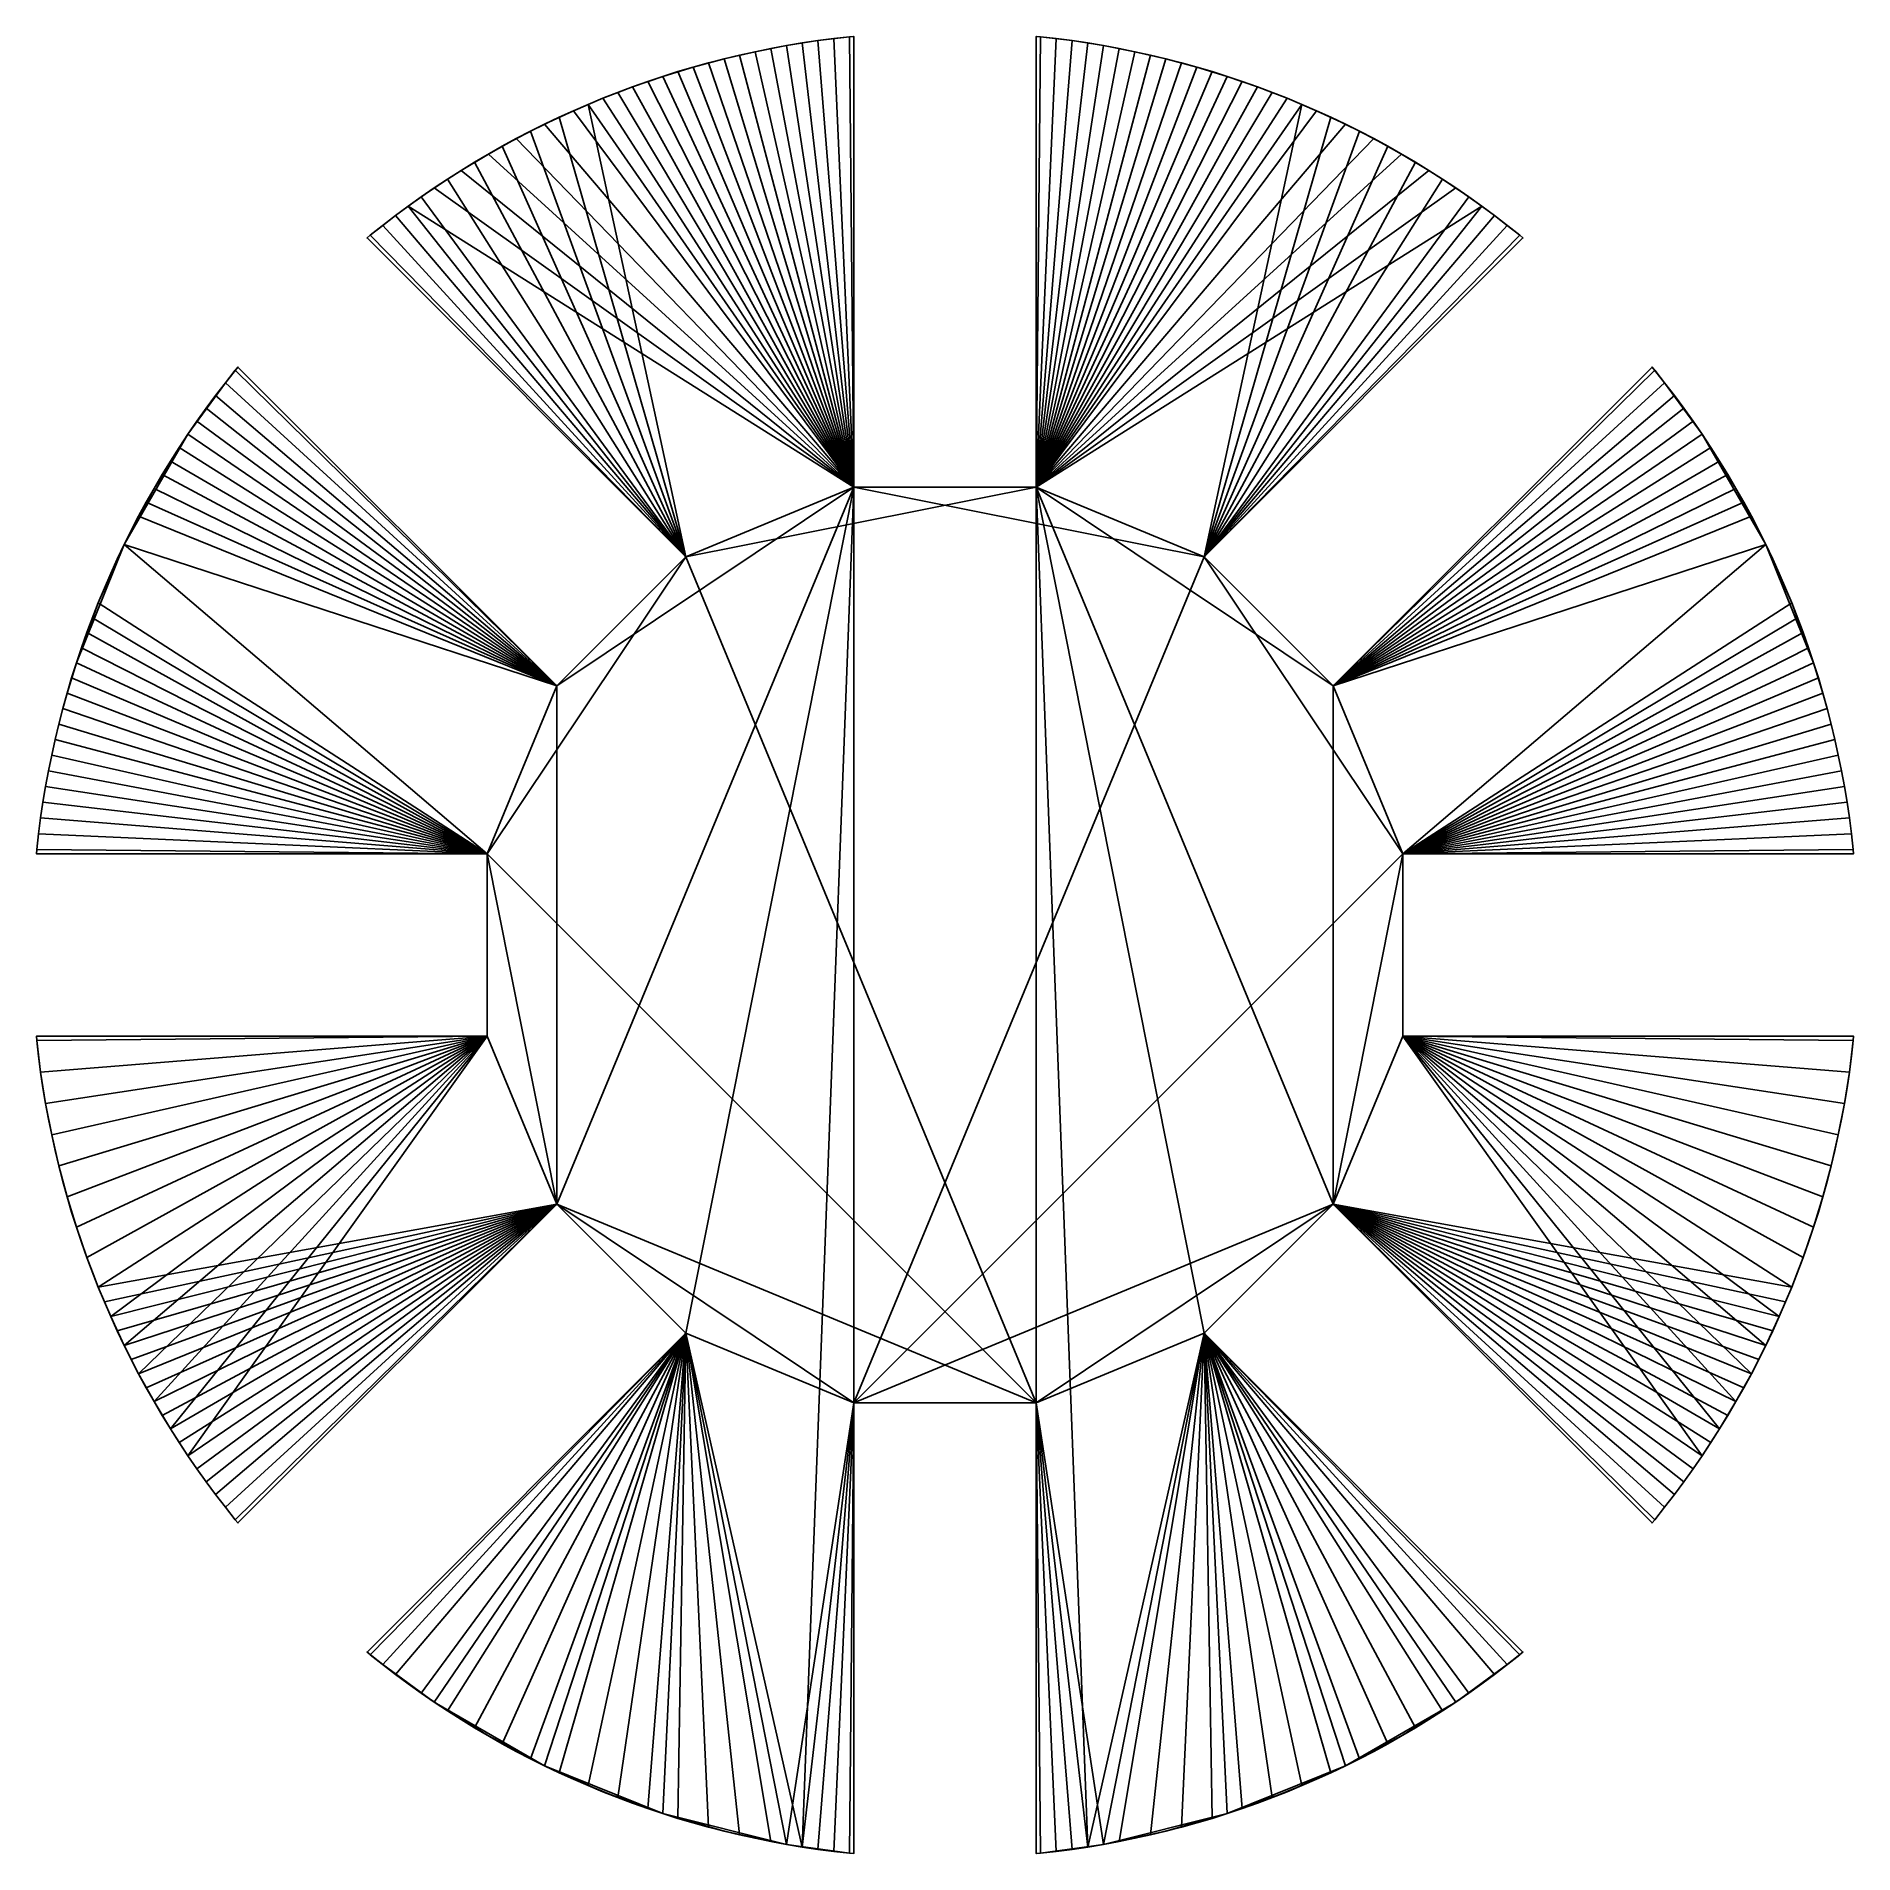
# Model space of a CAD drawing. Extents: x 459.21 to 468.95, y 323.21 to 332.95.
import ezdxf

# ---------------------------------------------------------------- set-up
doc = ezdxf.new("R2010")
doc.units = 0
doc.layers.get('0').update_dxf_attribs({"linetype": 'CONTINUOUS'})

msp = doc.modelspace()

# ---------------------------------------------------------------- linework, layer by layer
at = {"color": 7}
for points in [[(463.0613, 332.872, 0.4896), (463.145, 332.8891, 0.4896), (463.229, 332.9046, 0.4896), (463.0613, 332.872, 0.4896)], [(463.0613, 332.872, 0.4896), (463.229, 332.9046, 0.4896), (463.5896, 330.5377, 0.4896), (463.0613, 332.872, 0.4896)], [(463.0613, 332.872, 0.4896), (463.0613, 332.872, -0.4896), (463.145, 332.8891, -0.4896), (463.0613, 332.872, 0.4896)], [(463.0613, 332.872, 0.4896), (463.145, 332.8891, -0.4896), (463.145, 332.8891, 0.4896), (463.0613, 332.872, 0.4896)], [(463.5896, 330.5377, -0.4896), (463.145, 332.8891, -0.4896), (463.0613, 332.872, -0.4896), (463.5896, 330.5377, -0.4896)], [(463.145, 332.8891, 0.4896), (463.145, 332.8891, -0.4896), (463.229, 332.9046, -0.4896), (463.145, 332.8891, 0.4896)], [(463.145, 332.8891, 0.4896), (463.229, 332.9046, -0.4896), (463.229, 332.9046, 0.4896), (463.145, 332.8891, 0.4896)], [(463.5896, 330.5377, -0.4896), (463.229, 332.9046, -0.4896), (463.145, 332.8891, -0.4896), (463.5896, 330.5377, -0.4896)], [(463.229, 332.9046, 0.4896), (463.3133, 332.9187, 0.4896), (463.3978, 332.9314, 0.4896), (463.229, 332.9046, 0.4896)], [(463.229, 332.9046, 0.4896), (463.3978, 332.9314, 0.4896), (463.5896, 330.5377, 0.4896), (463.229, 332.9046, 0.4896)], [(463.229, 332.9046, 0.4896), (463.229, 332.9046, -0.4896), (463.3133, 332.9187, -0.4896), (463.229, 332.9046, 0.4896)], [(463.229, 332.9046, 0.4896), (463.3133, 332.9187, -0.4896), (463.3133, 332.9187, 0.4896), (463.229, 332.9046, 0.4896)], [(463.5896, 330.5377, -0.4896), (463.3133, 332.9187, -0.4896), (463.229, 332.9046, -0.4896), (463.5896, 330.5377, -0.4896)], [(463.3133, 332.9187, 0.4896), (463.3133, 332.9187, -0.4896), (463.3978, 332.9314, -0.4896), (463.3133, 332.9187, 0.4896)], [(463.3133, 332.9187, 0.4896), (463.3978, 332.9314, -0.4896), (463.3978, 332.9314, 0.4896), (463.3133, 332.9187, 0.4896)], [(463.5896, 330.5377, -0.4896), (463.3978, 332.9314, -0.4896), (463.3133, 332.9187, -0.4896), (463.5896, 330.5377, -0.4896)], [(463.3978, 332.9314, 0.4896), (463.4825, 332.9425, 0.4896), (463.5674, 332.9522, 0.4896), (463.3978, 332.9314, 0.4896)], [(463.3978, 332.9314, 0.4896), (463.5674, 332.9522, 0.4896), (463.5896, 330.5377, 0.4896), (463.3978, 332.9314, 0.4896)], [(463.3978, 332.9314, 0.4896), (463.3978, 332.9314, -0.4896), (463.4825, 332.9425, -0.4896), (463.3978, 332.9314, 0.4896)], [(463.3978, 332.9314, 0.4896), (463.4825, 332.9425, -0.4896), (463.4825, 332.9425, 0.4896), (463.3978, 332.9314, 0.4896)], [(463.5896, 330.5377, -0.4896), (463.4825, 332.9425, -0.4896), (463.3978, 332.9314, -0.4896), (463.5896, 330.5377, -0.4896)], [(463.4825, 332.9425, 0.4896), (463.4825, 332.9425, -0.4896), (463.5674, 332.9522, -0.4896), (463.4825, 332.9425, 0.4896)], [(463.4825, 332.9425, 0.4896), (463.5674, 332.9522, -0.4896), (463.5674, 332.9522, 0.4896), (463.4825, 332.9425, 0.4896)], [(463.5896, 330.5377, -0.4896), (463.5674, 332.9522, -0.4896), (463.4825, 332.9425, -0.4896), (463.5896, 330.5377, -0.4896)], [(463.5896, 332.9543, 0.4896), (463.5674, 332.9522, 0.4896), (463.5674, 332.9522, -0.4896), (463.5896, 332.9543, 0.4896)], [(463.5896, 332.9543, 0.4896), (463.5674, 332.9522, -0.4896), (463.5896, 332.9543, -0.4896), (463.5896, 332.9543, 0.4896)], [(463.5896, 330.5377, -0.4896), (463.5896, 332.9543, -0.4896), (463.5674, 332.9522, -0.4896), (463.5896, 330.5377, -0.4896)], [(463.5674, 332.9522, 0.4896), (463.5896, 332.9543, 0.4896), (463.5896, 330.5377, 0.4896), (463.5674, 332.9522, 0.4896)], [(463.5896, 332.9543, 0.4896), (463.5896, 332.9543, -0.4896), (463.5896, 330.5377, -0.4896), (463.5896, 332.9543, 0.4896)], [(463.5896, 332.9543, 0.4896), (463.5896, 330.5377, -0.4896), (463.5896, 330.5377, 0.4896), (463.5896, 332.9543, 0.4896)], [(464.5909, 332.9522, -0.4896), (464.5909, 332.9522, 0.4896), (464.5687, 332.9543, 0.4896), (464.5909, 332.9522, -0.4896)], [(464.5909, 332.9522, -0.4896), (464.5687, 332.9543, 0.4896), (464.5687, 332.9543, -0.4896), (464.5909, 332.9522, -0.4896)], [(464.5909, 332.9522, -0.4896), (464.5687, 332.9543, -0.4896), (464.5687, 330.5377, -0.4896), (464.5909, 332.9522, -0.4896)], [(464.5687, 330.5377, 0.4896), (464.5687, 332.9543, 0.4896), (464.5909, 332.9522, 0.4896), (464.5687, 330.5377, 0.4896)], [(464.5687, 332.9543, -0.4896), (464.5687, 332.9543, 0.4896), (464.5687, 330.5377, 0.4896), (464.5687, 332.9543, -0.4896)], [(464.5687, 332.9543, -0.4896), (464.5687, 330.5377, 0.4896), (464.5687, 330.5377, -0.4896), (464.5687, 332.9543, -0.4896)], [(464.7605, 332.9314, -0.4896), (464.5909, 332.9522, -0.4896), (464.5687, 330.5377, -0.4896), (464.7605, 332.9314, -0.4896)], [(464.5687, 330.5377, 0.4896), (464.5909, 332.9522, 0.4896), (464.6758, 332.9425, 0.4896), (464.5687, 330.5377, 0.4896)], [(464.5687, 330.5377, 0.4896), (464.6758, 332.9425, 0.4896), (464.7605, 332.9314, 0.4896), (464.5687, 330.5377, 0.4896)], [(464.9293, 332.9046, -0.4896), (464.7605, 332.9314, -0.4896), (464.5687, 330.5377, -0.4896), (464.9293, 332.9046, -0.4896)], [(464.5687, 330.5377, 0.4896), (464.7605, 332.9314, 0.4896), (464.845, 332.9187, 0.4896), (464.5687, 330.5377, 0.4896)], [(464.5687, 330.5377, 0.4896), (464.845, 332.9187, 0.4896), (464.9293, 332.9046, 0.4896), (464.5687, 330.5377, 0.4896)], [(465.097, 332.872, -0.4896), (464.9293, 332.9046, -0.4896), (464.5687, 330.5377, -0.4896), (465.097, 332.872, -0.4896)], [(464.5687, 330.5377, 0.4896), (464.9293, 332.9046, 0.4896), (465.0133, 332.8891, 0.4896), (464.5687, 330.5377, 0.4896)], [(464.5687, 330.5377, 0.4896), (465.0133, 332.8891, 0.4896), (465.097, 332.872, 0.4896), (464.5687, 330.5377, 0.4896)], [(464.5909, 332.9522, 0.4896), (464.5909, 332.9522, -0.4896), (464.6758, 332.9425, -0.4896), (464.5909, 332.9522, 0.4896)], [(464.5909, 332.9522, 0.4896), (464.6758, 332.9425, -0.4896), (464.6758, 332.9425, 0.4896), (464.5909, 332.9522, 0.4896)], [(464.7605, 332.9314, -0.4896), (464.6758, 332.9425, -0.4896), (464.5909, 332.9522, -0.4896), (464.7605, 332.9314, -0.4896)], [(464.6758, 332.9425, 0.4896), (464.6758, 332.9425, -0.4896), (464.7605, 332.9314, -0.4896), (464.6758, 332.9425, 0.4896)], [(464.6758, 332.9425, 0.4896), (464.7605, 332.9314, -0.4896), (464.7605, 332.9314, 0.4896), (464.6758, 332.9425, 0.4896)], [(464.7605, 332.9314, 0.4896), (464.7605, 332.9314, -0.4896), (464.845, 332.9187, -0.4896), (464.7605, 332.9314, 0.4896)], [(464.7605, 332.9314, 0.4896), (464.845, 332.9187, -0.4896), (464.845, 332.9187, 0.4896), (464.7605, 332.9314, 0.4896)], [(464.9293, 332.9046, -0.4896), (464.845, 332.9187, -0.4896), (464.7605, 332.9314, -0.4896), (464.9293, 332.9046, -0.4896)], [(464.845, 332.9187, 0.4896), (464.845, 332.9187, -0.4896), (464.9293, 332.9046, -0.4896), (464.845, 332.9187, 0.4896)], [(464.845, 332.9187, 0.4896), (464.9293, 332.9046, -0.4896), (464.9293, 332.9046, 0.4896), (464.845, 332.9187, 0.4896)], [(464.9293, 332.9046, 0.4896), (464.9293, 332.9046, -0.4896), (465.0133, 332.8891, -0.4896), (464.9293, 332.9046, 0.4896)], [(464.9293, 332.9046, 0.4896), (465.0133, 332.8891, -0.4896), (465.0133, 332.8891, 0.4896), (464.9293, 332.9046, 0.4896)], [(465.097, 332.872, -0.4896), (465.0133, 332.8891, -0.4896), (464.9293, 332.9046, -0.4896), (465.097, 332.872, -0.4896)], [(465.0133, 332.8891, 0.4896), (465.0133, 332.8891, -0.4896), (465.097, 332.872, -0.4896), (465.0133, 332.8891, 0.4896)], [(465.0133, 332.8891, 0.4896), (465.097, 332.872, -0.4896), (465.097, 332.872, 0.4896), (465.0133, 332.8891, 0.4896)], [(462.5663, 332.7394, 0.4896), (462.6478, 332.7651, 0.4896), (462.7297, 332.7894, 0.4896), (462.5663, 332.7394, 0.4896)], [(462.5663, 332.7394, 0.4896), (462.7297, 332.7894, 0.4896), (463.5896, 330.5377, 0.4896), (462.5663, 332.7394, 0.4896)], [(462.6478, 332.7651, 0.4896), (462.6478, 332.7651, -0.4896), (462.7297, 332.7894, -0.4896), (462.6478, 332.7651, 0.4896)], [(462.6478, 332.7651, 0.4896), (462.7297, 332.7894, -0.4896), (462.7297, 332.7894, 0.4896), (462.6478, 332.7651, 0.4896)], [(463.5896, 330.5377, -0.4896), (462.7297, 332.7894, -0.4896), (462.6478, 332.7651, -0.4896), (463.5896, 330.5377, -0.4896)], [(462.7297, 332.7894, 0.4896), (462.8121, 332.8122, 0.4896), (462.8948, 332.8336, 0.4896), (462.7297, 332.7894, 0.4896)], [(462.7297, 332.7894, 0.4896), (462.8948, 332.8336, 0.4896), (463.5896, 330.5377, 0.4896), (462.7297, 332.7894, 0.4896)], [(462.7297, 332.7894, 0.4896), (462.7297, 332.7894, -0.4896), (462.8121, 332.8122, -0.4896), (462.7297, 332.7894, 0.4896)], [(462.7297, 332.7894, 0.4896), (462.8121, 332.8122, -0.4896), (462.8121, 332.8122, 0.4896), (462.7297, 332.7894, 0.4896)], [(463.5896, 330.5377, -0.4896), (462.8121, 332.8122, -0.4896), (462.7297, 332.7894, -0.4896), (463.5896, 330.5377, -0.4896)], [(462.8121, 332.8122, 0.4896), (462.8121, 332.8122, -0.4896), (462.8948, 332.8336, -0.4896), (462.8121, 332.8122, 0.4896)], [(462.8121, 332.8122, 0.4896), (462.8948, 332.8336, -0.4896), (462.8948, 332.8336, 0.4896), (462.8121, 332.8122, 0.4896)], [(463.5896, 330.5377, -0.4896), (462.8948, 332.8336, -0.4896), (462.8121, 332.8122, -0.4896), (463.5896, 330.5377, -0.4896)], [(462.8948, 332.8336, 0.4896), (462.9779, 332.8535, 0.4896), (463.0613, 332.872, 0.4896), (462.8948, 332.8336, 0.4896)], [(462.8948, 332.8336, 0.4896), (463.0613, 332.872, 0.4896), (463.5896, 330.5377, 0.4896), (462.8948, 332.8336, 0.4896)], [(462.8948, 332.8336, 0.4896), (462.8948, 332.8336, -0.4896), (462.9779, 332.8535, -0.4896), (462.8948, 332.8336, 0.4896)], [(462.8948, 332.8336, 0.4896), (462.9779, 332.8535, -0.4896), (462.9779, 332.8535, 0.4896), (462.8948, 332.8336, 0.4896)], [(463.5896, 330.5377, -0.4896), (462.9779, 332.8535, -0.4896), (462.8948, 332.8336, -0.4896), (463.5896, 330.5377, -0.4896)], [(462.9779, 332.8535, 0.4896), (462.9779, 332.8535, -0.4896), (463.0613, 332.872, -0.4896), (462.9779, 332.8535, 0.4896)], [(462.9779, 332.8535, 0.4896), (463.0613, 332.872, -0.4896), (463.0613, 332.872, 0.4896), (462.9779, 332.8535, 0.4896)], [(463.5896, 330.5377, -0.4896), (463.0613, 332.872, -0.4896), (462.9779, 332.8535, -0.4896), (463.5896, 330.5377, -0.4896)], [(465.2635, 332.8336, -0.4896), (465.097, 332.872, -0.4896), (464.5687, 330.5377, -0.4896), (465.2635, 332.8336, -0.4896)], [(464.5687, 330.5377, 0.4896), (465.097, 332.872, 0.4896), (465.1804, 332.8535, 0.4896), (464.5687, 330.5377, 0.4896)], [(464.5687, 330.5377, 0.4896), (465.1804, 332.8535, 0.4896), (465.2635, 332.8336, 0.4896), (464.5687, 330.5377, 0.4896)], [(465.4286, 332.7894, -0.4896), (465.2635, 332.8336, -0.4896), (464.5687, 330.5377, -0.4896), (465.4286, 332.7894, -0.4896)], [(464.5687, 330.5377, 0.4896), (465.2635, 332.8336, 0.4896), (465.3463, 332.8122, 0.4896), (464.5687, 330.5377, 0.4896)], [(464.5687, 330.5377, 0.4896), (465.3463, 332.8122, 0.4896), (465.4286, 332.7894, 0.4896), (464.5687, 330.5377, 0.4896)], [(465.592, 332.7394, -0.4896), (465.4286, 332.7894, -0.4896), (464.5687, 330.5377, -0.4896), (465.592, 332.7394, -0.4896)], [(464.5687, 330.5377, 0.4896), (465.4286, 332.7894, 0.4896), (465.5105, 332.7651, 0.4896), (464.5687, 330.5377, 0.4896)], [(465.097, 332.872, 0.4896), (465.097, 332.872, -0.4896), (465.1804, 332.8535, -0.4896), (465.097, 332.872, 0.4896)], [(465.097, 332.872, 0.4896), (465.1804, 332.8535, -0.4896), (465.1804, 332.8535, 0.4896), (465.097, 332.872, 0.4896)], [(465.2635, 332.8336, -0.4896), (465.1804, 332.8535, -0.4896), (465.097, 332.872, -0.4896), (465.2635, 332.8336, -0.4896)], [(465.1804, 332.8535, 0.4896), (465.1804, 332.8535, -0.4896), (465.2635, 332.8336, -0.4896), (465.1804, 332.8535, 0.4896)], [(465.1804, 332.8535, 0.4896), (465.2635, 332.8336, -0.4896), (465.2635, 332.8336, 0.4896), (465.1804, 332.8535, 0.4896)], [(465.2635, 332.8336, 0.4896), (465.2635, 332.8336, -0.4896), (465.3463, 332.8122, -0.4896), (465.2635, 332.8336, 0.4896)], [(465.2635, 332.8336, 0.4896), (465.3463, 332.8122, -0.4896), (465.3463, 332.8122, 0.4896), (465.2635, 332.8336, 0.4896)], [(465.4286, 332.7894, -0.4896), (465.3463, 332.8122, -0.4896), (465.2635, 332.8336, -0.4896), (465.4286, 332.7894, -0.4896)], [(465.3463, 332.8122, 0.4896), (465.3463, 332.8122, -0.4896), (465.4286, 332.7894, -0.4896), (465.3463, 332.8122, 0.4896)], [(465.3463, 332.8122, 0.4896), (465.4286, 332.7894, -0.4896), (465.4286, 332.7894, 0.4896), (465.3463, 332.8122, 0.4896)], [(465.4286, 332.7894, 0.4896), (465.4286, 332.7894, -0.4896), (465.5105, 332.7651, -0.4896), (465.4286, 332.7894, 0.4896)], [(465.4286, 332.7894, 0.4896), (465.5105, 332.7651, -0.4896), (465.5105, 332.7651, 0.4896), (465.4286, 332.7894, 0.4896)], [(465.592, 332.7394, -0.4896), (465.5105, 332.7651, -0.4896), (465.4286, 332.7894, -0.4896), (465.592, 332.7394, -0.4896)], [(462.4047, 332.6838, 0.4896), (462.4853, 332.7123, 0.4896), (462.5663, 332.7394, 0.4896), (462.4047, 332.6838, 0.4896)], [(462.4047, 332.6838, 0.4896), (462.5663, 332.7394, 0.4896), (463.5896, 330.5377, 0.4896), (462.4047, 332.6838, 0.4896)], [(462.4047, 332.6838, 0.4896), (462.4047, 332.6838, -0.4896), (462.4853, 332.7123, -0.4896), (462.4047, 332.6838, 0.4896)], [(462.4047, 332.6838, 0.4896), (462.4853, 332.7123, -0.4896), (462.4853, 332.7123, 0.4896), (462.4047, 332.6838, 0.4896)], [(463.5896, 330.5377, -0.4896), (462.4853, 332.7123, -0.4896), (462.4047, 332.6838, -0.4896), (463.5896, 330.5377, -0.4896)], [(462.4853, 332.7123, 0.4896), (462.4853, 332.7123, -0.4896), (462.5663, 332.7394, -0.4896), (462.4853, 332.7123, 0.4896)], [(462.4853, 332.7123, 0.4896), (462.5663, 332.7394, -0.4896), (462.5663, 332.7394, 0.4896), (462.4853, 332.7123, 0.4896)], [(463.5896, 330.5377, -0.4896), (462.5663, 332.7394, -0.4896), (462.4853, 332.7123, -0.4896), (463.5896, 330.5377, -0.4896)], [(462.5663, 332.7394, 0.4896), (462.5663, 332.7394, -0.4896), (462.6478, 332.7651, -0.4896), (462.5663, 332.7394, 0.4896)], [(462.5663, 332.7394, 0.4896), (462.6478, 332.7651, -0.4896), (462.6478, 332.7651, 0.4896), (462.5663, 332.7394, 0.4896)], [(463.5896, 330.5377, -0.4896), (462.6478, 332.7651, -0.4896), (462.5663, 332.7394, -0.4896), (463.5896, 330.5377, -0.4896)], [(464.5687, 330.5377, 0.4896), (465.5105, 332.7651, 0.4896), (465.592, 332.7394, 0.4896), (464.5687, 330.5377, 0.4896)], [(465.7536, 332.6838, -0.4896), (465.592, 332.7394, -0.4896), (464.5687, 330.5377, -0.4896), (465.7536, 332.6838, -0.4896)], [(464.5687, 330.5377, 0.4896), (465.592, 332.7394, 0.4896), (465.673, 332.7123, 0.4896), (464.5687, 330.5377, 0.4896)], [(464.5687, 330.5377, 0.4896), (465.673, 332.7123, 0.4896), (465.7536, 332.6838, 0.4896), (464.5687, 330.5377, 0.4896)], [(465.5105, 332.7651, 0.4896), (465.5105, 332.7651, -0.4896), (465.592, 332.7394, -0.4896), (465.5105, 332.7651, 0.4896)], [(465.5105, 332.7651, 0.4896), (465.592, 332.7394, -0.4896), (465.592, 332.7394, 0.4896), (465.5105, 332.7651, 0.4896)], [(465.592, 332.7394, 0.4896), (465.592, 332.7394, -0.4896), (465.673, 332.7123, -0.4896), (465.592, 332.7394, 0.4896)], [(465.592, 332.7394, 0.4896), (465.673, 332.7123, -0.4896), (465.673, 332.7123, 0.4896), (465.592, 332.7394, 0.4896)], [(465.7536, 332.6838, -0.4896), (465.673, 332.7123, -0.4896), (465.592, 332.7394, -0.4896), (465.7536, 332.6838, -0.4896)], [(465.673, 332.7123, 0.4896), (465.673, 332.7123, -0.4896), (465.7536, 332.6838, -0.4896), (465.673, 332.7123, 0.4896)], [(465.673, 332.7123, 0.4896), (465.7536, 332.6838, -0.4896), (465.7536, 332.6838, 0.4896), (465.673, 332.7123, 0.4896)], [(462.0879, 332.5558, 0.4896), (462.1663, 332.5898, 0.4896), (462.2452, 332.6225, 0.4896), (462.0879, 332.5558, 0.4896)], [(462.0879, 332.5558, 0.4896), (462.2452, 332.6225, 0.4896), (463.5896, 330.5377, 0.4896), (462.0879, 332.5558, 0.4896)], [(462.1663, 332.5898, 0.4896), (462.1663, 332.5898, -0.4896), (462.2452, 332.6225, -0.4896), (462.1663, 332.5898, 0.4896)], [(462.1663, 332.5898, 0.4896), (462.2452, 332.6225, -0.4896), (462.2452, 332.6225, 0.4896), (462.1663, 332.5898, 0.4896)], [(463.5896, 330.5377, -0.4896), (462.2452, 332.6225, -0.4896), (462.1663, 332.5898, -0.4896), (463.5896, 330.5377, -0.4896)], [(462.2452, 332.6225, 0.4896), (462.3247, 332.6538, 0.4896), (462.4047, 332.6838, 0.4896), (462.2452, 332.6225, 0.4896)], [(462.2452, 332.6225, 0.4896), (462.4047, 332.6838, 0.4896), (463.5896, 330.5377, 0.4896), (462.2452, 332.6225, 0.4896)], [(462.2452, 332.6225, 0.4896), (462.2452, 332.6225, -0.4896), (462.3247, 332.6538, -0.4896), (462.2452, 332.6225, 0.4896)], [(462.2452, 332.6225, 0.4896), (462.3247, 332.6538, -0.4896), (462.3247, 332.6538, 0.4896), (462.2452, 332.6225, 0.4896)], [(463.5896, 330.5377, -0.4896), (462.3247, 332.6538, -0.4896), (462.2452, 332.6225, -0.4896), (463.5896, 330.5377, -0.4896)], [(462.3247, 332.6538, 0.4896), (462.3247, 332.6538, -0.4896), (462.4047, 332.6838, -0.4896), (462.3247, 332.6538, 0.4896)], [(462.3247, 332.6538, 0.4896), (462.4047, 332.6838, -0.4896), (462.4047, 332.6838, 0.4896), (462.3247, 332.6538, 0.4896)], [(463.5896, 330.5377, -0.4896), (462.4047, 332.6838, -0.4896), (462.3247, 332.6538, -0.4896), (463.5896, 330.5377, -0.4896)], [(465.9131, 332.6225, -0.4896), (465.7536, 332.6838, -0.4896), (464.5687, 330.5377, -0.4896), (465.9131, 332.6225, -0.4896)], [(464.5687, 330.5377, 0.4896), (465.7536, 332.6838, 0.4896), (465.8336, 332.6538, 0.4896), (464.5687, 330.5377, 0.4896)], [(464.5687, 330.5377, 0.4896), (465.8336, 332.6538, 0.4896), (465.9131, 332.6225, 0.4896), (464.5687, 330.5377, 0.4896)], [(466.0704, 332.5558, -0.4896), (465.9131, 332.6225, -0.4896), (464.5687, 330.5377, -0.4896), (466.0704, 332.5558, -0.4896)], [(464.5687, 330.5377, 0.4896), (465.9131, 332.6225, 0.4896), (465.992, 332.5898, 0.4896), (464.5687, 330.5377, 0.4896)], [(465.7536, 332.6838, 0.4896), (465.7536, 332.6838, -0.4896), (465.8336, 332.6538, -0.4896), (465.7536, 332.6838, 0.4896)], [(465.7536, 332.6838, 0.4896), (465.8336, 332.6538, -0.4896), (465.8336, 332.6538, 0.4896), (465.7536, 332.6838, 0.4896)], [(465.9131, 332.6225, -0.4896), (465.8336, 332.6538, -0.4896), (465.7536, 332.6838, -0.4896), (465.9131, 332.6225, -0.4896)], [(465.8336, 332.6538, 0.4896), (465.8336, 332.6538, -0.4896), (465.9131, 332.6225, -0.4896), (465.8336, 332.6538, 0.4896)], [(465.8336, 332.6538, 0.4896), (465.9131, 332.6225, -0.4896), (465.9131, 332.6225, 0.4896), (465.8336, 332.6538, 0.4896)], [(465.9131, 332.6225, 0.4896), (465.9131, 332.6225, -0.4896), (465.992, 332.5898, -0.4896), (465.9131, 332.6225, 0.4896)], [(465.9131, 332.6225, 0.4896), (465.992, 332.5898, -0.4896), (465.992, 332.5898, 0.4896), (465.9131, 332.6225, 0.4896)], [(466.0704, 332.5558, -0.4896), (465.992, 332.5898, -0.4896), (465.9131, 332.6225, -0.4896), (466.0704, 332.5558, -0.4896)], [(462.0102, 332.5203, -0.4896), (461.933, 332.4835, -0.4896), (461.8566, 332.4454, -0.4896), (462.0102, 332.5203, -0.4896)], [(462.0102, 332.5203, -0.4896), (461.8566, 332.4454, -0.4896), (462.6898, 330.165, -0.4896), (462.0102, 332.5203, -0.4896)], [(461.933, 332.4835, 0.4896), (462.0102, 332.5203, 0.4896), (462.0879, 332.5558, 0.4896), (461.933, 332.4835, 0.4896)], [(461.933, 332.4835, 0.4896), (462.0879, 332.5558, 0.4896), (463.5896, 330.5377, 0.4896), (461.933, 332.4835, 0.4896)], [(461.933, 332.4835, 0.4896), (461.933, 332.4835, -0.4896), (462.0102, 332.5203, -0.4896), (461.933, 332.4835, 0.4896)], [(461.933, 332.4835, 0.4896), (462.0102, 332.5203, -0.4896), (462.0102, 332.5203, 0.4896), (461.933, 332.4835, 0.4896)], [(462.1663, 332.5898, -0.4896), (462.0879, 332.5558, -0.4896), (462.0102, 332.5203, -0.4896), (462.1663, 332.5898, -0.4896)], [(462.1663, 332.5898, -0.4896), (462.0102, 332.5203, -0.4896), (462.6898, 330.165, -0.4896), (462.1663, 332.5898, -0.4896)], [(462.0102, 332.5203, 0.4896), (462.0102, 332.5203, -0.4896), (462.0879, 332.5558, -0.4896), (462.0102, 332.5203, 0.4896)], [(462.0102, 332.5203, 0.4896), (462.0879, 332.5558, -0.4896), (462.0879, 332.5558, 0.4896), (462.0102, 332.5203, 0.4896)], [(462.0879, 332.5558, 0.4896), (462.0879, 332.5558, -0.4896), (462.1663, 332.5898, -0.4896), (462.0879, 332.5558, 0.4896)], [(462.0879, 332.5558, 0.4896), (462.1663, 332.5898, -0.4896), (462.1663, 332.5898, 0.4896), (462.0879, 332.5558, 0.4896)], [(463.5896, 330.5377, -0.4896), (462.1663, 332.5898, -0.4896), (462.6898, 330.165, -0.4896), (463.5896, 330.5377, -0.4896)], [(464.5687, 330.5377, 0.4896), (465.992, 332.5898, 0.4896), (465.4685, 330.165, 0.4896), (464.5687, 330.5377, 0.4896)], [(466.2253, 332.4835, -0.4896), (466.0704, 332.5558, -0.4896), (464.5687, 330.5377, -0.4896), (466.2253, 332.4835, -0.4896)], [(465.992, 332.5898, 0.4896), (466.1482, 332.5203, 0.4896), (465.4685, 330.165, 0.4896), (465.992, 332.5898, 0.4896)], [(466.1482, 332.5203, 0.4896), (466.3017, 332.4454, 0.4896), (465.4685, 330.165, 0.4896), (466.1482, 332.5203, 0.4896)], [(465.992, 332.5898, 0.4896), (465.992, 332.5898, -0.4896), (466.0704, 332.5558, -0.4896), (465.992, 332.5898, 0.4896)], [(465.992, 332.5898, 0.4896), (466.0704, 332.5558, -0.4896), (466.0704, 332.5558, 0.4896), (465.992, 332.5898, 0.4896)], [(465.992, 332.5898, 0.4896), (466.0704, 332.5558, 0.4896), (466.1482, 332.5203, 0.4896), (465.992, 332.5898, 0.4896)], [(466.0704, 332.5558, 0.4896), (466.0704, 332.5558, -0.4896), (466.1482, 332.5203, -0.4896), (466.0704, 332.5558, 0.4896)], [(466.0704, 332.5558, 0.4896), (466.1482, 332.5203, -0.4896), (466.1482, 332.5203, 0.4896), (466.0704, 332.5558, 0.4896)], [(466.2253, 332.4835, -0.4896), (466.1482, 332.5203, -0.4896), (466.0704, 332.5558, -0.4896), (466.2253, 332.4835, -0.4896)], [(466.1482, 332.5203, 0.4896), (466.1482, 332.5203, -0.4896), (466.2253, 332.4835, -0.4896), (466.1482, 332.5203, 0.4896)], [(466.1482, 332.5203, 0.4896), (466.2253, 332.4835, -0.4896), (466.2253, 332.4835, 0.4896), (466.1482, 332.5203, 0.4896)], [(466.1482, 332.5203, 0.4896), (466.2253, 332.4835, 0.4896), (466.3017, 332.4454, 0.4896), (466.1482, 332.5203, 0.4896)], [(461.6313, 332.3231, 0.4896), (461.7057, 332.3652, 0.4896), (461.7808, 332.406, 0.4896), (461.6313, 332.3231, 0.4896)], [(461.6313, 332.3231, 0.4896), (461.7808, 332.406, 0.4896), (463.5896, 330.5377, 0.4896), (461.6313, 332.3231, 0.4896)], [(461.8566, 332.4454, -0.4896), (461.7808, 332.406, -0.4896), (461.7057, 332.3652, -0.4896), (461.8566, 332.4454, -0.4896)], [(461.8566, 332.4454, -0.4896), (461.7057, 332.3652, -0.4896), (462.6898, 330.165, -0.4896), (461.8566, 332.4454, -0.4896)], [(461.7057, 332.3652, 0.4896), (461.7057, 332.3652, -0.4896), (461.7808, 332.406, -0.4896), (461.7057, 332.3652, 0.4896)], [(461.7057, 332.3652, 0.4896), (461.7808, 332.406, -0.4896), (461.7808, 332.406, 0.4896), (461.7057, 332.3652, 0.4896)], [(461.7808, 332.406, 0.4896), (461.8566, 332.4454, 0.4896), (461.933, 332.4835, 0.4896), (461.7808, 332.406, 0.4896)], [(461.7808, 332.406, 0.4896), (461.933, 332.4835, 0.4896), (463.5896, 330.5377, 0.4896), (461.7808, 332.406, 0.4896)], [(461.7808, 332.406, 0.4896), (461.7808, 332.406, -0.4896), (461.8566, 332.4454, -0.4896), (461.7808, 332.406, 0.4896)], [(461.7808, 332.406, 0.4896), (461.8566, 332.4454, -0.4896), (461.8566, 332.4454, 0.4896), (461.7808, 332.406, 0.4896)], [(461.8566, 332.4454, 0.4896), (461.8566, 332.4454, -0.4896), (461.933, 332.4835, -0.4896), (461.8566, 332.4454, 0.4896)], [(461.8566, 332.4454, 0.4896), (461.933, 332.4835, -0.4896), (461.933, 332.4835, 0.4896), (461.8566, 332.4454, 0.4896)], [(466.3775, 332.406, -0.4896), (466.2253, 332.4835, -0.4896), (464.5687, 330.5377, -0.4896), (466.3775, 332.406, -0.4896)], [(466.527, 332.3231, -0.4896), (466.3775, 332.406, -0.4896), (464.5687, 330.5377, -0.4896), (466.527, 332.3231, -0.4896)], [(466.3017, 332.4454, 0.4896), (466.4526, 332.3652, 0.4896), (465.4685, 330.165, 0.4896), (466.3017, 332.4454, 0.4896)], [(466.2253, 332.4835, 0.4896), (466.2253, 332.4835, -0.4896), (466.3017, 332.4454, -0.4896), (466.2253, 332.4835, 0.4896)], [(466.2253, 332.4835, 0.4896), (466.3017, 332.4454, -0.4896), (466.3017, 332.4454, 0.4896), (466.2253, 332.4835, 0.4896)], [(466.3775, 332.406, -0.4896), (466.3017, 332.4454, -0.4896), (466.2253, 332.4835, -0.4896), (466.3775, 332.406, -0.4896)], [(466.3017, 332.4454, 0.4896), (466.3017, 332.4454, -0.4896), (466.3775, 332.406, -0.4896), (466.3017, 332.4454, 0.4896)], [(466.3017, 332.4454, 0.4896), (466.3775, 332.406, -0.4896), (466.3775, 332.406, 0.4896), (466.3017, 332.4454, 0.4896)], [(466.3017, 332.4454, 0.4896), (466.3775, 332.406, 0.4896), (466.4526, 332.3652, 0.4896), (466.3017, 332.4454, 0.4896)], [(466.3775, 332.406, 0.4896), (466.3775, 332.406, -0.4896), (466.4526, 332.3652, -0.4896), (466.3775, 332.406, 0.4896)], [(466.3775, 332.406, 0.4896), (466.4526, 332.3652, -0.4896), (466.4526, 332.3652, 0.4896), (466.3775, 332.406, 0.4896)], [(466.527, 332.3231, -0.4896), (466.4526, 332.3652, -0.4896), (466.3775, 332.406, -0.4896), (466.527, 332.3231, -0.4896)], [(461.4849, 332.2351, 0.4896), (461.5577, 332.2797, 0.4896), (461.6313, 332.3231, 0.4896), (461.4849, 332.2351, 0.4896)], [(461.4849, 332.2351, 0.4896), (461.6313, 332.3231, 0.4896), (463.5896, 330.5377, 0.4896), (461.4849, 332.2351, 0.4896)], [(461.7057, 332.3652, -0.4896), (461.6313, 332.3231, -0.4896), (461.5577, 332.2797, -0.4896), (461.7057, 332.3652, -0.4896)], [(461.7057, 332.3652, -0.4896), (461.5577, 332.2797, -0.4896), (462.6898, 330.165, -0.4896), (461.7057, 332.3652, -0.4896)], [(461.5577, 332.2797, 0.4896), (461.5577, 332.2797, -0.4896), (461.6313, 332.3231, -0.4896), (461.5577, 332.2797, 0.4896)], [(461.5577, 332.2797, 0.4896), (461.6313, 332.3231, -0.4896), (461.6313, 332.3231, 0.4896), (461.5577, 332.2797, 0.4896)], [(461.6313, 332.3231, 0.4896), (461.6313, 332.3231, -0.4896), (461.7057, 332.3652, -0.4896), (461.6313, 332.3231, 0.4896)], [(461.6313, 332.3231, 0.4896), (461.7057, 332.3652, -0.4896), (461.7057, 332.3652, 0.4896), (461.6313, 332.3231, 0.4896)], [(466.6735, 332.2351, -0.4896), (466.527, 332.3231, -0.4896), (464.5687, 330.5377, -0.4896), (466.6735, 332.2351, -0.4896)], [(466.4526, 332.3652, 0.4896), (466.6006, 332.2797, 0.4896), (465.4685, 330.165, 0.4896), (466.4526, 332.3652, 0.4896)], [(466.4526, 332.3652, 0.4896), (466.4526, 332.3652, -0.4896), (466.527, 332.3231, -0.4896), (466.4526, 332.3652, 0.4896)], [(466.4526, 332.3652, 0.4896), (466.527, 332.3231, -0.4896), (466.527, 332.3231, 0.4896), (466.4526, 332.3652, 0.4896)], [(466.4526, 332.3652, 0.4896), (466.527, 332.3231, 0.4896), (466.6006, 332.2797, 0.4896), (466.4526, 332.3652, 0.4896)], [(466.527, 332.3231, 0.4896), (466.527, 332.3231, -0.4896), (466.6006, 332.2797, -0.4896), (466.527, 332.3231, 0.4896)], [(466.527, 332.3231, 0.4896), (466.6006, 332.2797, -0.4896), (466.6006, 332.2797, 0.4896), (466.527, 332.3231, 0.4896)], [(466.6735, 332.2351, -0.4896), (466.6006, 332.2797, -0.4896), (466.527, 332.3231, -0.4896), (466.6735, 332.2351, -0.4896)], [(461.3415, 332.142, 0.4896), (461.4128, 332.1892, 0.4896), (461.4849, 332.2351, 0.4896), (461.3415, 332.142, 0.4896)], [(461.3415, 332.142, 0.4896), (461.4849, 332.2351, 0.4896), (463.5896, 330.5377, 0.4896), (461.3415, 332.142, 0.4896)], [(461.5577, 332.2797, -0.4896), (461.4849, 332.2351, -0.4896), (461.4128, 332.1892, -0.4896), (461.5577, 332.2797, -0.4896)], [(461.5577, 332.2797, -0.4896), (461.4128, 332.1892, -0.4896), (462.6898, 330.165, -0.4896), (461.5577, 332.2797, -0.4896)], [(461.4128, 332.1892, 0.4896), (461.4128, 332.1892, -0.4896), (461.4849, 332.2351, -0.4896), (461.4128, 332.1892, 0.4896)], [(461.4128, 332.1892, 0.4896), (461.4849, 332.2351, -0.4896), (461.4849, 332.2351, 0.4896), (461.4128, 332.1892, 0.4896)], [(461.4849, 332.2351, 0.4896), (461.4849, 332.2351, -0.4896), (461.5577, 332.2797, -0.4896), (461.4849, 332.2351, 0.4896)], [(461.4849, 332.2351, 0.4896), (461.5577, 332.2797, -0.4896), (461.5577, 332.2797, 0.4896), (461.4849, 332.2351, 0.4896)], [(466.8168, 332.142, -0.4896), (466.6735, 332.2351, -0.4896), (464.5687, 330.5377, -0.4896), (466.8168, 332.142, -0.4896)], [(466.6006, 332.2797, 0.4896), (466.7455, 332.1892, 0.4896), (465.4685, 330.165, 0.4896), (466.6006, 332.2797, 0.4896)], [(466.6006, 332.2797, 0.4896), (466.6006, 332.2797, -0.4896), (466.6735, 332.2351, -0.4896), (466.6006, 332.2797, 0.4896)], [(466.6006, 332.2797, 0.4896), (466.6735, 332.2351, -0.4896), (466.6735, 332.2351, 0.4896), (466.6006, 332.2797, 0.4896)], [(466.6006, 332.2797, 0.4896), (466.6735, 332.2351, 0.4896), (466.7455, 332.1892, 0.4896), (466.6006, 332.2797, 0.4896)], [(466.6735, 332.2351, 0.4896), (466.6735, 332.2351, -0.4896), (466.7455, 332.1892, -0.4896), (466.6735, 332.2351, 0.4896)], [(466.6735, 332.2351, 0.4896), (466.7455, 332.1892, -0.4896), (466.7455, 332.1892, 0.4896), (466.6735, 332.2351, 0.4896)], [(466.8168, 332.142, -0.4896), (466.7455, 332.1892, -0.4896), (466.6735, 332.2351, -0.4896), (466.8168, 332.142, -0.4896)], [(461.2016, 332.044, 0.4896), (461.2711, 332.0936, 0.4896), (461.3415, 332.142, 0.4896), (461.2016, 332.044, 0.4896)], [(461.2016, 332.044, 0.4896), (461.3415, 332.142, 0.4896), (463.5896, 330.5377, 0.4896), (461.2016, 332.044, 0.4896)], [(461.4128, 332.1892, -0.4896), (461.3415, 332.142, -0.4896), (461.2711, 332.0936, -0.4896), (461.4128, 332.1892, -0.4896)], [(461.4128, 332.1892, -0.4896), (461.2711, 332.0936, -0.4896), (462.6898, 330.165, -0.4896), (461.4128, 332.1892, -0.4896)], [(461.2711, 332.0936, 0.4896), (461.2711, 332.0936, -0.4896), (461.3415, 332.142, -0.4896), (461.2711, 332.0936, 0.4896)], [(461.2711, 332.0936, 0.4896), (461.3415, 332.142, -0.4896), (461.3415, 332.142, 0.4896), (461.2711, 332.0936, 0.4896)], [(461.3415, 332.142, 0.4896), (461.3415, 332.142, -0.4896), (461.4128, 332.1892, -0.4896), (461.3415, 332.142, 0.4896)], [(461.3415, 332.142, 0.4896), (461.4128, 332.1892, -0.4896), (461.4128, 332.1892, 0.4896), (461.3415, 332.142, 0.4896)], [(466.9568, 332.044, -0.4896), (466.8168, 332.142, -0.4896), (464.5687, 330.5377, -0.4896), (466.9568, 332.044, -0.4896)], [(466.7455, 332.1892, 0.4896), (466.8872, 332.0936, 0.4896), (465.4685, 330.165, 0.4896), (466.7455, 332.1892, 0.4896)], [(466.7455, 332.1892, 0.4896), (466.7455, 332.1892, -0.4896), (466.8168, 332.142, -0.4896), (466.7455, 332.1892, 0.4896)], [(466.7455, 332.1892, 0.4896), (466.8168, 332.142, -0.4896), (466.8168, 332.142, 0.4896), (466.7455, 332.1892, 0.4896)], [(466.7455, 332.1892, 0.4896), (466.8168, 332.142, 0.4896), (466.8872, 332.0936, 0.4896), (466.7455, 332.1892, 0.4896)], [(466.8168, 332.142, 0.4896), (466.8168, 332.142, -0.4896), (466.8872, 332.0936, -0.4896), (466.8168, 332.142, 0.4896)], [(466.8168, 332.142, 0.4896), (466.8872, 332.0936, -0.4896), (466.8872, 332.0936, 0.4896), (466.8168, 332.142, 0.4896)], [(466.9568, 332.044, -0.4896), (466.8872, 332.0936, -0.4896), (466.8168, 332.142, -0.4896), (466.9568, 332.044, -0.4896)], [(461.2711, 332.0936, -0.4896), (461.2016, 332.044, -0.4896), (461.1329, 331.9932, -0.4896), (461.2711, 332.0936, -0.4896)], [(461.2711, 332.0936, -0.4896), (461.1329, 331.9932, -0.4896), (462.6898, 330.165, -0.4896), (461.2711, 332.0936, -0.4896)], [(461.1329, 331.9932, 0.4896), (461.1329, 331.9932, -0.4896), (461.2016, 332.044, -0.4896), (461.1329, 331.9932, 0.4896)], [(461.1329, 331.9932, 0.4896), (461.2016, 332.044, -0.4896), (461.2016, 332.044, 0.4896), (461.1329, 331.9932, 0.4896)], [(462.6898, 330.165, 0.4896), (461.1329, 331.9932, 0.4896), (461.2016, 332.044, 0.4896), (462.6898, 330.165, 0.4896)], [(461.2016, 332.044, 0.4896), (461.2016, 332.044, -0.4896), (461.2711, 332.0936, -0.4896), (461.2016, 332.044, 0.4896)], [(461.2016, 332.044, 0.4896), (461.2711, 332.0936, -0.4896), (461.2711, 332.0936, 0.4896), (461.2016, 332.044, 0.4896)], [(462.6898, 330.165, 0.4896), (461.2016, 332.044, 0.4896), (463.5896, 330.5377, 0.4896), (462.6898, 330.165, 0.4896)], [(465.4685, 330.165, -0.4896), (466.9568, 332.044, -0.4896), (464.5687, 330.5377, -0.4896), (465.4685, 330.165, -0.4896)], [(466.8872, 332.0936, 0.4896), (467.0254, 331.9932, 0.4896), (465.4685, 330.165, 0.4896), (466.8872, 332.0936, 0.4896)], [(465.4685, 330.165, -0.4896), (467.0254, 331.9932, -0.4896), (466.9568, 332.044, -0.4896), (465.4685, 330.165, -0.4896)], [(466.8872, 332.0936, 0.4896), (466.8872, 332.0936, -0.4896), (466.9568, 332.044, -0.4896), (466.8872, 332.0936, 0.4896)], [(466.8872, 332.0936, 0.4896), (466.9568, 332.044, -0.4896), (466.9568, 332.044, 0.4896), (466.8872, 332.0936, 0.4896)], [(466.8872, 332.0936, 0.4896), (466.9568, 332.044, 0.4896), (467.0254, 331.9932, 0.4896), (466.8872, 332.0936, 0.4896)], [(466.9568, 332.044, 0.4896), (466.9568, 332.044, -0.4896), (467.0254, 331.9932, -0.4896), (466.9568, 332.044, 0.4896)], [(466.9568, 332.044, 0.4896), (467.0254, 331.9932, -0.4896), (467.0254, 331.9932, 0.4896), (466.9568, 332.044, 0.4896)], [(461.1329, 331.9932, -0.4896), (461.0651, 331.9412, -0.4896), (460.9982, 331.888, -0.4896), (461.1329, 331.9932, -0.4896)], [(461.1329, 331.9932, -0.4896), (460.9982, 331.888, -0.4896), (462.6898, 330.165, -0.4896), (461.1329, 331.9932, -0.4896)], [(460.9982, 331.888, 0.4896), (460.9982, 331.888, -0.4896), (461.0651, 331.9412, -0.4896), (460.9982, 331.888, 0.4896)], [(460.9982, 331.888, 0.4896), (461.0651, 331.9412, -0.4896), (461.0651, 331.9412, 0.4896), (460.9982, 331.888, 0.4896)], [(462.6898, 330.165, 0.4896), (460.9982, 331.888, 0.4896), (461.0651, 331.9412, 0.4896), (462.6898, 330.165, 0.4896)], [(461.0651, 331.9412, 0.4896), (461.0651, 331.9412, -0.4896), (461.1329, 331.9932, -0.4896), (461.0651, 331.9412, 0.4896)], [(461.0651, 331.9412, 0.4896), (461.1329, 331.9932, -0.4896), (461.1329, 331.9932, 0.4896), (461.0651, 331.9412, 0.4896)], [(462.6898, 330.165, 0.4896), (461.0651, 331.9412, 0.4896), (461.1329, 331.9932, 0.4896), (462.6898, 330.165, 0.4896)], [(465.4685, 330.165, -0.4896), (467.0932, 331.9412, -0.4896), (467.0254, 331.9932, -0.4896), (465.4685, 330.165, -0.4896)], [(467.0254, 331.9932, 0.4896), (467.1601, 331.888, 0.4896), (465.4685, 330.165, 0.4896), (467.0254, 331.9932, 0.4896)], [(465.4685, 330.165, -0.4896), (467.1601, 331.888, -0.4896), (467.0932, 331.9412, -0.4896), (465.4685, 330.165, -0.4896)], [(467.0254, 331.9932, 0.4896), (467.0254, 331.9932, -0.4896), (467.0932, 331.9412, -0.4896), (467.0254, 331.9932, 0.4896)], [(467.0254, 331.9932, 0.4896), (467.0932, 331.9412, -0.4896), (467.0932, 331.9412, 0.4896), (467.0254, 331.9932, 0.4896)], [(467.0254, 331.9932, 0.4896), (467.0932, 331.9412, 0.4896), (467.1601, 331.888, 0.4896), (467.0254, 331.9932, 0.4896)], [(467.0932, 331.9412, 0.4896), (467.0932, 331.9412, -0.4896), (467.1601, 331.888, -0.4896), (467.0932, 331.9412, 0.4896)], [(467.0932, 331.9412, 0.4896), (467.1601, 331.888, -0.4896), (467.1601, 331.888, 0.4896), (467.0932, 331.9412, 0.4896)], [(460.9982, 331.888, -0.4896), (460.9982, 331.888, 0.4896), (460.981, 331.8738, 0.4896), (460.9982, 331.888, -0.4896)], [(460.9982, 331.888, -0.4896), (460.981, 331.8738, 0.4896), (460.981, 331.8738, -0.4896), (460.9982, 331.888, -0.4896)], [(460.9982, 331.888, -0.4896), (460.981, 331.8738, -0.4896), (462.6898, 330.165, -0.4896), (460.9982, 331.888, -0.4896)], [(462.6898, 330.165, 0.4896), (460.981, 331.8738, 0.4896), (460.9982, 331.888, 0.4896), (462.6898, 330.165, 0.4896)], [(460.981, 331.8738, 0.4896), (462.6898, 330.165, 0.4896), (462.6898, 330.165, -0.4896), (460.981, 331.8738, 0.4896)], [(460.981, 331.8738, 0.4896), (462.6898, 330.165, -0.4896), (460.981, 331.8738, -0.4896), (460.981, 331.8738, 0.4896)], [(465.4685, 330.165, -0.4896), (467.1773, 331.8738, -0.4896), (467.1601, 331.888, -0.4896), (465.4685, 330.165, -0.4896)], [(467.1601, 331.888, 0.4896), (467.1773, 331.8738, 0.4896), (465.4685, 330.165, 0.4896), (467.1601, 331.888, 0.4896)], [(467.1773, 331.8738, 0.4896), (467.1773, 331.8738, -0.4896), (465.4685, 330.165, -0.4896), (467.1773, 331.8738, 0.4896)], [(467.1773, 331.8738, 0.4896), (465.4685, 330.165, -0.4896), (465.4685, 330.165, 0.4896), (467.1773, 331.8738, 0.4896)], [(467.1773, 331.8738, 0.4896), (467.1601, 331.888, 0.4896), (467.1601, 331.888, -0.4896), (467.1773, 331.8738, 0.4896)], [(467.1773, 331.8738, 0.4896), (467.1601, 331.888, -0.4896), (467.1773, 331.8738, -0.4896), (467.1773, 331.8738, 0.4896)], [(460.2213, 331.0974, 0.4896), (460.2745, 331.1643, 0.4896), (460.2887, 331.1815, 0.4896), (460.2213, 331.0974, 0.4896)], [(460.2213, 331.0974, 0.4896), (460.2887, 331.1815, 0.4896), (461.9975, 329.4727, 0.4896), (460.2213, 331.0974, 0.4896)], [(460.2213, 331.0974, 0.4896), (460.2213, 331.0974, -0.4896), (460.2745, 331.1643, -0.4896), (460.2213, 331.0974, 0.4896)], [(460.2213, 331.0974, 0.4896), (460.2745, 331.1643, -0.4896), (460.2745, 331.1643, 0.4896), (460.2213, 331.0974, 0.4896)], [(461.9975, 329.4727, -0.4896), (460.2745, 331.1643, -0.4896), (460.2213, 331.0974, -0.4896), (461.9975, 329.4727, -0.4896)], [(460.2887, 331.1815, 0.4896), (460.2745, 331.1643, 0.4896), (460.2745, 331.1643, -0.4896), (460.2887, 331.1815, 0.4896)], [(460.2887, 331.1815, 0.4896), (460.2745, 331.1643, -0.4896), (460.2887, 331.1815, -0.4896), (460.2887, 331.1815, 0.4896)], [(461.9975, 329.4727, -0.4896), (460.2887, 331.1815, -0.4896), (460.2745, 331.1643, -0.4896), (461.9975, 329.4727, -0.4896)], [(460.2887, 331.1815, 0.4896), (460.2887, 331.1815, -0.4896), (461.9975, 329.4727, -0.4896), (460.2887, 331.1815, 0.4896)], [(460.2887, 331.1815, 0.4896), (461.9975, 329.4727, -0.4896), (461.9975, 329.4727, 0.4896), (460.2887, 331.1815, 0.4896)], [(467.937, 331.0974, -0.4896), (467.8696, 331.1815, -0.4896), (466.1608, 329.4727, -0.4896), (467.937, 331.0974, -0.4896)], [(466.1608, 329.4727, 0.4896), (467.8696, 331.1815, 0.4896), (467.8838, 331.1643, 0.4896), (466.1608, 329.4727, 0.4896)], [(467.8696, 331.1815, -0.4896), (467.8696, 331.1815, 0.4896), (466.1608, 329.4727, 0.4896), (467.8696, 331.1815, -0.4896)], [(467.8696, 331.1815, -0.4896), (466.1608, 329.4727, 0.4896), (466.1608, 329.4727, -0.4896), (467.8696, 331.1815, -0.4896)], [(466.1608, 329.4727, 0.4896), (467.8838, 331.1643, 0.4896), (467.937, 331.0974, 0.4896), (466.1608, 329.4727, 0.4896)], [(467.8838, 331.1643, -0.4896), (467.8838, 331.1643, 0.4896), (467.8696, 331.1815, 0.4896), (467.8838, 331.1643, -0.4896)], [(467.8838, 331.1643, -0.4896), (467.8696, 331.1815, 0.4896), (467.8696, 331.1815, -0.4896), (467.8838, 331.1643, -0.4896)], [(467.937, 331.0974, -0.4896), (467.8838, 331.1643, -0.4896), (467.8696, 331.1815, -0.4896), (467.937, 331.0974, -0.4896)], [(467.8838, 331.1643, 0.4896), (467.8838, 331.1643, -0.4896), (467.937, 331.0974, -0.4896), (467.8838, 331.1643, 0.4896)], [(467.8838, 331.1643, 0.4896), (467.937, 331.0974, -0.4896), (467.937, 331.0974, 0.4896), (467.8838, 331.1643, 0.4896)], [(460.0205, 330.821, 0.4896), (460.1185, 330.9609, 0.4896), (460.2213, 331.0974, 0.4896), (460.0205, 330.821, 0.4896)], [(460.0205, 330.821, 0.4896), (460.2213, 331.0974, 0.4896), (461.9975, 329.4727, 0.4896), (460.0205, 330.821, 0.4896)], [(460.1185, 330.9609, 0.4896), (460.1693, 331.0296, 0.4896), (460.2213, 331.0974, 0.4896), (460.1185, 330.9609, 0.4896)], [(460.1693, 331.0296, 0.4896), (460.1693, 331.0296, -0.4896), (460.2213, 331.0974, -0.4896), (460.1693, 331.0296, 0.4896)], [(460.1693, 331.0296, 0.4896), (460.2213, 331.0974, -0.4896), (460.2213, 331.0974, 0.4896), (460.1693, 331.0296, 0.4896)], [(461.9975, 329.4727, -0.4896), (460.2213, 331.0974, -0.4896), (460.1693, 331.0296, -0.4896), (461.9975, 329.4727, -0.4896)], [(468.1378, 330.821, -0.4896), (467.937, 331.0974, -0.4896), (466.1608, 329.4727, -0.4896), (468.1378, 330.821, -0.4896)], [(466.1608, 329.4727, 0.4896), (467.937, 331.0974, 0.4896), (467.989, 331.0296, 0.4896), (466.1608, 329.4727, 0.4896)], [(467.937, 331.0974, 0.4896), (467.937, 331.0974, -0.4896), (467.989, 331.0296, -0.4896), (467.937, 331.0974, 0.4896)], [(467.937, 331.0974, 0.4896), (467.989, 331.0296, -0.4896), (467.989, 331.0296, 0.4896), (467.937, 331.0974, 0.4896)], [(468.0398, 330.9609, -0.4896), (467.989, 331.0296, -0.4896), (467.937, 331.0974, -0.4896), (468.0398, 330.9609, -0.4896)], [(468.1378, 330.821, -0.4896), (468.0398, 330.9609, -0.4896), (467.937, 331.0974, -0.4896), (468.1378, 330.821, -0.4896)], [(460.0205, 330.821, 0.4896), (460.0689, 330.8914, 0.4896), (460.1185, 330.9609, 0.4896), (460.0205, 330.821, 0.4896)], [(460.0689, 330.8914, 0.4896), (460.0689, 330.8914, -0.4896), (460.1185, 330.9609, -0.4896), (460.0689, 330.8914, 0.4896)], [(460.0689, 330.8914, 0.4896), (460.1185, 330.9609, -0.4896), (460.1185, 330.9609, 0.4896), (460.0689, 330.8914, 0.4896)], [(461.9975, 329.4727, -0.4896), (460.1185, 330.9609, -0.4896), (460.0689, 330.8914, -0.4896), (461.9975, 329.4727, -0.4896)], [(460.1185, 330.9609, 0.4896), (460.1185, 330.9609, -0.4896), (460.1693, 331.0296, -0.4896), (460.1185, 330.9609, 0.4896)], [(460.1185, 330.9609, 0.4896), (460.1693, 331.0296, -0.4896), (460.1693, 331.0296, 0.4896), (460.1185, 330.9609, 0.4896)], [(461.9975, 329.4727, -0.4896), (460.1693, 331.0296, -0.4896), (460.1185, 330.9609, -0.4896), (461.9975, 329.4727, -0.4896)], [(466.1608, 329.4727, 0.4896), (467.989, 331.0296, 0.4896), (468.0398, 330.9609, 0.4896), (466.1608, 329.4727, 0.4896)], [(466.1608, 329.4727, 0.4896), (468.0398, 330.9609, 0.4896), (468.0895, 330.8914, 0.4896), (466.1608, 329.4727, 0.4896)], [(467.989, 331.0296, 0.4896), (467.989, 331.0296, -0.4896), (468.0398, 330.9609, -0.4896), (467.989, 331.0296, 0.4896)], [(467.989, 331.0296, 0.4896), (468.0398, 330.9609, -0.4896), (468.0398, 330.9609, 0.4896), (467.989, 331.0296, 0.4896)], [(468.0398, 330.9609, 0.4896), (468.0398, 330.9609, -0.4896), (468.0895, 330.8914, -0.4896), (468.0398, 330.9609, 0.4896)], [(468.0398, 330.9609, 0.4896), (468.0895, 330.8914, -0.4896), (468.0895, 330.8914, 0.4896), (468.0398, 330.9609, 0.4896)], [(468.1378, 330.821, -0.4896), (468.0895, 330.8914, -0.4896), (468.0398, 330.9609, -0.4896), (468.1378, 330.821, -0.4896)], [(460.0205, 330.821, 0.4896), (460.0205, 330.821, -0.4896), (460.0689, 330.8914, -0.4896), (460.0205, 330.821, 0.4896)], [(460.0205, 330.821, 0.4896), (460.0689, 330.8914, -0.4896), (460.0689, 330.8914, 0.4896), (460.0205, 330.821, 0.4896)], [(461.9975, 329.4727, -0.4896), (460.0689, 330.8914, -0.4896), (460.0205, 330.821, -0.4896), (461.9975, 329.4727, -0.4896)], [(466.1608, 329.4727, 0.4896), (468.0895, 330.8914, 0.4896), (468.1378, 330.821, 0.4896), (466.1608, 329.4727, 0.4896)], [(468.0895, 330.8914, 0.4896), (468.0895, 330.8914, -0.4896), (468.1378, 330.821, -0.4896), (468.0895, 330.8914, 0.4896)], [(468.0895, 330.8914, 0.4896), (468.1378, 330.821, -0.4896), (468.1378, 330.821, 0.4896), (468.0895, 330.8914, 0.4896)], [(459.679, 330.2295, 0.4896), (459.8394, 330.5312, 0.4896), (460.0205, 330.821, 0.4896), (459.679, 330.2295, 0.4896)], [(459.679, 330.2295, 0.4896), (460.0205, 330.821, 0.4896), (461.9975, 329.4727, 0.4896), (459.679, 330.2295, 0.4896)], [(459.8394, 330.5312, 0.4896), (459.9274, 330.6776, 0.4896), (460.0205, 330.821, 0.4896), (459.8394, 330.5312, 0.4896)], [(459.9274, 330.6776, 0.4896), (459.9733, 330.7497, 0.4896), (460.0205, 330.821, 0.4896), (459.9274, 330.6776, 0.4896)], [(459.9274, 330.6776, 0.4896), (459.9274, 330.6776, -0.4896), (459.9733, 330.7497, -0.4896), (459.9274, 330.6776, 0.4896)], [(459.9274, 330.6776, 0.4896), (459.9733, 330.7497, -0.4896), (459.9733, 330.7497, 0.4896), (459.9274, 330.6776, 0.4896)], [(461.9975, 329.4727, -0.4896), (459.9733, 330.7497, -0.4896), (459.9274, 330.6776, -0.4896), (461.9975, 329.4727, -0.4896)], [(459.9733, 330.7497, 0.4896), (459.9733, 330.7497, -0.4896), (460.0205, 330.821, -0.4896), (459.9733, 330.7497, 0.4896)], [(459.9733, 330.7497, 0.4896), (460.0205, 330.821, -0.4896), (460.0205, 330.821, 0.4896), (459.9733, 330.7497, 0.4896)], [(461.9975, 329.4727, -0.4896), (460.0205, 330.821, -0.4896), (459.9733, 330.7497, -0.4896), (461.9975, 329.4727, -0.4896)], [(468.4794, 330.2295, -0.4896), (468.1378, 330.821, -0.4896), (466.1608, 329.4727, -0.4896), (468.4794, 330.2295, -0.4896)], [(466.1608, 329.4727, 0.4896), (468.1378, 330.821, 0.4896), (468.185, 330.7497, 0.4896), (466.1608, 329.4727, 0.4896)], [(466.1608, 329.4727, 0.4896), (468.185, 330.7497, 0.4896), (468.2309, 330.6776, 0.4896), (466.1608, 329.4727, 0.4896)], [(468.1378, 330.821, 0.4896), (468.1378, 330.821, -0.4896), (468.185, 330.7497, -0.4896), (468.1378, 330.821, 0.4896)], [(468.1378, 330.821, 0.4896), (468.185, 330.7497, -0.4896), (468.185, 330.7497, 0.4896), (468.1378, 330.821, 0.4896)], [(468.2309, 330.6776, -0.4896), (468.185, 330.7497, -0.4896), (468.1378, 330.821, -0.4896), (468.2309, 330.6776, -0.4896)], [(468.3189, 330.5312, -0.4896), (468.2309, 330.6776, -0.4896), (468.1378, 330.821, -0.4896), (468.3189, 330.5312, -0.4896)], [(468.4794, 330.2295, -0.4896), (468.3189, 330.5312, -0.4896), (468.1378, 330.821, -0.4896), (468.4794, 330.2295, -0.4896)], [(468.185, 330.7497, 0.4896), (468.185, 330.7497, -0.4896), (468.2309, 330.6776, -0.4896), (468.185, 330.7497, 0.4896)], [(468.185, 330.7497, 0.4896), (468.2309, 330.6776, -0.4896), (468.2309, 330.6776, 0.4896), (468.185, 330.7497, 0.4896)], [(459.8394, 330.5312, 0.4896), (459.8828, 330.6048, 0.4896), (459.9274, 330.6776, 0.4896), (459.8394, 330.5312, 0.4896)], [(459.8828, 330.6048, 0.4896), (459.8828, 330.6048, -0.4896), (459.9274, 330.6776, -0.4896), (459.8828, 330.6048, 0.4896)], [(459.8828, 330.6048, 0.4896), (459.9274, 330.6776, -0.4896), (459.9274, 330.6776, 0.4896), (459.8828, 330.6048, 0.4896)], [(461.9975, 329.4727, -0.4896), (459.9274, 330.6776, -0.4896), (459.8828, 330.6048, -0.4896), (461.9975, 329.4727, -0.4896)], [(466.1608, 329.4727, 0.4896), (468.2309, 330.6776, 0.4896), (468.2756, 330.6048, 0.4896), (466.1608, 329.4727, 0.4896)], [(468.2309, 330.6776, 0.4896), (468.2309, 330.6776, -0.4896), (468.2756, 330.6048, -0.4896), (468.2309, 330.6776, 0.4896)], [(468.2309, 330.6776, 0.4896), (468.2756, 330.6048, -0.4896), (468.2756, 330.6048, 0.4896), (468.2309, 330.6776, 0.4896)], [(468.3189, 330.5312, -0.4896), (468.2756, 330.6048, -0.4896), (468.2309, 330.6776, -0.4896), (468.3189, 330.5312, -0.4896)], [(459.8394, 330.5312, 0.4896), (459.8394, 330.5312, -0.4896), (459.8828, 330.6048, -0.4896), (459.8394, 330.5312, 0.4896)], [(459.8394, 330.5312, 0.4896), (459.8828, 330.6048, -0.4896), (459.8828, 330.6048, 0.4896), (459.8394, 330.5312, 0.4896)], [(461.9975, 329.4727, -0.4896), (459.8828, 330.6048, -0.4896), (459.8394, 330.5312, -0.4896), (461.9975, 329.4727, -0.4896)], [(466.1608, 329.4727, 0.4896), (468.2756, 330.6048, 0.4896), (468.3189, 330.5312, 0.4896), (466.1608, 329.4727, 0.4896)], [(468.2756, 330.6048, 0.4896), (468.2756, 330.6048, -0.4896), (468.3189, 330.5312, -0.4896), (468.2756, 330.6048, 0.4896)], [(468.2756, 330.6048, 0.4896), (468.3189, 330.5312, -0.4896), (468.3189, 330.5312, 0.4896), (468.2756, 330.6048, 0.4896)], [(459.679, 330.2295, 0.4896), (459.7566, 330.3817, 0.4896), (459.8394, 330.5312, 0.4896), (459.679, 330.2295, 0.4896)], [(459.7566, 330.3817, 0.4896), (459.7973, 330.4568, 0.4896), (459.8394, 330.5312, 0.4896), (459.7566, 330.3817, 0.4896)], [(459.7566, 330.3817, 0.4896), (459.7566, 330.3817, -0.4896), (459.7973, 330.4568, -0.4896), (459.7566, 330.3817, 0.4896)], [(459.7566, 330.3817, 0.4896), (459.7973, 330.4568, -0.4896), (459.7973, 330.4568, 0.4896), (459.7566, 330.3817, 0.4896)], [(461.9975, 329.4727, -0.4896), (459.7973, 330.4568, -0.4896), (459.7566, 330.3817, -0.4896), (461.9975, 329.4727, -0.4896)], [(459.7973, 330.4568, 0.4896), (459.7973, 330.4568, -0.4896), (459.8394, 330.5312, -0.4896), (459.7973, 330.4568, 0.4896)], [(459.7973, 330.4568, 0.4896), (459.8394, 330.5312, -0.4896), (459.8394, 330.5312, 0.4896), (459.7973, 330.4568, 0.4896)], [(461.9975, 329.4727, -0.4896), (459.8394, 330.5312, -0.4896), (459.7973, 330.4568, -0.4896), (461.9975, 329.4727, -0.4896)], [(463.5896, 330.5377, -0.4896), (462.6898, 330.165, -0.4896), (461.9975, 329.4727, -0.4896), (463.5896, 330.5377, -0.4896)], [(461.9975, 326.694, -0.4896), (462.6898, 326.0017, -0.4896), (463.5896, 330.5377, -0.4896), (461.9975, 326.694, -0.4896)], [(461.9975, 326.694, -0.4896), (463.5896, 330.5377, -0.4896), (461.9975, 329.4727, -0.4896), (461.9975, 326.694, -0.4896)], [(462.6898, 326.0017, -0.4896), (463.3133, 323.248, -0.4896), (463.5896, 330.5377, -0.4896), (462.6898, 326.0017, -0.4896)], [(462.6898, 330.165, 0.4896), (463.5896, 330.5377, 0.4896), (464.5687, 330.5377, 0.4896), (462.6898, 330.165, 0.4896)], [(464.5687, 325.629, 0.4896), (462.6898, 330.165, 0.4896), (464.5687, 330.5377, 0.4896), (464.5687, 325.629, 0.4896)], [(463.3133, 323.248, -0.4896), (463.5896, 325.629, -0.4896), (463.5896, 330.5377, -0.4896), (463.3133, 323.248, -0.4896)], [(465.4685, 330.165, -0.4896), (464.5687, 330.5377, -0.4896), (463.5896, 330.5377, -0.4896), (465.4685, 330.165, -0.4896)], [(463.5896, 325.629, -0.4896), (465.4685, 330.165, -0.4896), (463.5896, 330.5377, -0.4896), (463.5896, 325.629, -0.4896)], [(463.5896, 330.5377, 0.4896), (463.5896, 330.5377, -0.4896), (464.5687, 330.5377, -0.4896), (463.5896, 330.5377, 0.4896)], [(463.5896, 330.5377, 0.4896), (464.5687, 330.5377, -0.4896), (464.5687, 330.5377, 0.4896), (463.5896, 330.5377, 0.4896)], [(464.5687, 330.5377, 0.4896), (465.4685, 330.165, 0.4896), (466.1608, 329.4727, 0.4896), (464.5687, 330.5377, 0.4896)], [(464.845, 323.248, 0.4896), (464.5687, 325.629, 0.4896), (464.5687, 330.5377, 0.4896), (464.845, 323.248, 0.4896)], [(465.4685, 326.0017, 0.4896), (464.845, 323.248, 0.4896), (464.5687, 330.5377, 0.4896), (465.4685, 326.0017, 0.4896)], [(466.1608, 326.694, 0.4896), (465.4685, 326.0017, 0.4896), (464.5687, 330.5377, 0.4896), (466.1608, 326.694, 0.4896)], [(466.1608, 326.694, 0.4896), (464.5687, 330.5377, 0.4896), (466.1608, 329.4727, 0.4896), (466.1608, 326.694, 0.4896)], [(466.1608, 329.4727, 0.4896), (468.3189, 330.5312, 0.4896), (468.361, 330.4568, 0.4896), (466.1608, 329.4727, 0.4896)], [(466.1608, 329.4727, 0.4896), (468.361, 330.4568, 0.4896), (468.4018, 330.3817, 0.4896), (466.1608, 329.4727, 0.4896)], [(468.3189, 330.5312, 0.4896), (468.3189, 330.5312, -0.4896), (468.361, 330.4568, -0.4896), (468.3189, 330.5312, 0.4896)], [(468.3189, 330.5312, 0.4896), (468.361, 330.4568, -0.4896), (468.361, 330.4568, 0.4896), (468.3189, 330.5312, 0.4896)], [(468.4018, 330.3817, -0.4896), (468.361, 330.4568, -0.4896), (468.3189, 330.5312, -0.4896), (468.4018, 330.3817, -0.4896)], [(468.4794, 330.2295, -0.4896), (468.4018, 330.3817, -0.4896), (468.3189, 330.5312, -0.4896), (468.4794, 330.2295, -0.4896)], [(468.361, 330.4568, 0.4896), (468.361, 330.4568, -0.4896), (468.4018, 330.3817, -0.4896), (468.361, 330.4568, 0.4896)], [(468.361, 330.4568, 0.4896), (468.4018, 330.3817, -0.4896), (468.4018, 330.3817, 0.4896), (468.361, 330.4568, 0.4896)], [(459.7566, 330.3817, -0.4896), (459.7171, 330.3059, -0.4896), (459.679, 330.2295, -0.4896), (459.7566, 330.3817, -0.4896)], [(461.9975, 329.4727, -0.4896), (459.7566, 330.3817, -0.4896), (459.679, 330.2295, -0.4896), (461.9975, 329.4727, -0.4896)], [(459.679, 330.2295, 0.4896), (459.7171, 330.3059, 0.4896), (459.7566, 330.3817, 0.4896), (459.679, 330.2295, 0.4896)], [(459.7171, 330.3059, 0.4896), (459.7171, 330.3059, -0.4896), (459.7566, 330.3817, -0.4896), (459.7171, 330.3059, 0.4896)], [(459.7171, 330.3059, 0.4896), (459.7566, 330.3817, -0.4896), (459.7566, 330.3817, 0.4896), (459.7171, 330.3059, 0.4896)], [(466.1608, 329.4727, 0.4896), (468.4018, 330.3817, 0.4896), (468.4794, 330.2295, 0.4896), (466.1608, 329.4727, 0.4896)], [(468.4018, 330.3817, 0.4896), (468.4018, 330.3817, -0.4896), (468.4412, 330.3059, -0.4896), (468.4018, 330.3817, 0.4896)], [(468.4018, 330.3817, 0.4896), (468.4412, 330.3059, -0.4896), (468.4412, 330.3059, 0.4896), (468.4018, 330.3817, 0.4896)], [(468.4794, 330.2295, -0.4896), (468.4412, 330.3059, -0.4896), (468.4018, 330.3817, -0.4896), (468.4794, 330.2295, -0.4896)], [(468.4018, 330.3817, 0.4896), (468.4412, 330.3059, 0.4896), (468.4794, 330.2295, 0.4896), (468.4018, 330.3817, 0.4896)], [(459.679, 330.2295, 0.4896), (459.679, 330.2295, -0.4896), (459.7171, 330.3059, -0.4896), (459.679, 330.2295, 0.4896)], [(459.679, 330.2295, 0.4896), (459.7171, 330.3059, -0.4896), (459.7171, 330.3059, 0.4896), (459.679, 330.2295, 0.4896)], [(468.4412, 330.3059, 0.4896), (468.4412, 330.3059, -0.4896), (468.4794, 330.2295, -0.4896), (468.4412, 330.3059, 0.4896)], [(468.4412, 330.3059, 0.4896), (468.4794, 330.2295, -0.4896), (468.4794, 330.2295, 0.4896), (468.4412, 330.3059, 0.4896)], [(459.679, 330.2295, -0.4896), (459.54, 329.9173, -0.4896), (459.4231, 329.5962, -0.4896), (459.679, 330.2295, -0.4896)], [(459.679, 330.2295, -0.4896), (459.4231, 329.5962, -0.4896), (461.6248, 328.5729, -0.4896), (459.679, 330.2295, -0.4896)], [(459.679, 330.2295, -0.4896), (459.6068, 330.0746, -0.4896), (459.54, 329.9173, -0.4896), (459.679, 330.2295, -0.4896)], [(459.54, 329.9173, 0.4896), (459.6068, 330.0746, 0.4896), (459.679, 330.2295, 0.4896), (459.54, 329.9173, 0.4896)], [(461.6248, 328.5729, 0.4896), (459.54, 329.9173, 0.4896), (459.679, 330.2295, 0.4896), (461.6248, 328.5729, 0.4896)], [(459.679, 330.2295, -0.4896), (459.6422, 330.1523, -0.4896), (459.6068, 330.0746, -0.4896), (459.679, 330.2295, -0.4896)], [(459.6068, 330.0746, 0.4896), (459.6422, 330.1523, 0.4896), (459.679, 330.2295, 0.4896), (459.6068, 330.0746, 0.4896)], [(459.6422, 330.1523, 0.4896), (459.6422, 330.1523, -0.4896), (459.679, 330.2295, -0.4896), (459.6422, 330.1523, 0.4896)], [(459.6422, 330.1523, 0.4896), (459.679, 330.2295, -0.4896), (459.679, 330.2295, 0.4896), (459.6422, 330.1523, 0.4896)], [(461.6248, 328.5729, -0.4896), (461.9975, 329.4727, -0.4896), (459.679, 330.2295, -0.4896), (461.6248, 328.5729, -0.4896)], [(461.6248, 328.5729, 0.4896), (459.679, 330.2295, 0.4896), (461.9975, 329.4727, 0.4896), (461.6248, 328.5729, 0.4896)], [(461.6248, 328.5729, 0.4896), (461.9975, 329.4727, 0.4896), (462.6898, 330.165, 0.4896), (461.6248, 328.5729, 0.4896)], [(464.5687, 325.629, 0.4896), (461.6248, 328.5729, 0.4896), (462.6898, 330.165, 0.4896), (464.5687, 325.629, 0.4896)], [(462.6898, 330.165, -0.4896), (462.6898, 330.165, 0.4896), (461.9975, 329.4727, 0.4896), (462.6898, 330.165, -0.4896)], [(462.6898, 330.165, -0.4896), (461.9975, 329.4727, 0.4896), (461.9975, 329.4727, -0.4896), (462.6898, 330.165, -0.4896)], [(463.5896, 325.629, -0.4896), (466.5335, 328.5729, -0.4896), (465.4685, 330.165, -0.4896), (463.5896, 325.629, -0.4896)], [(466.5335, 328.5729, -0.4896), (466.1608, 329.4727, -0.4896), (465.4685, 330.165, -0.4896), (466.5335, 328.5729, -0.4896)], [(466.1608, 329.4727, -0.4896), (466.1608, 329.4727, 0.4896), (465.4685, 330.165, 0.4896), (466.1608, 329.4727, -0.4896)], [(466.1608, 329.4727, -0.4896), (465.4685, 330.165, 0.4896), (465.4685, 330.165, -0.4896), (466.1608, 329.4727, -0.4896)], [(466.5335, 328.5729, -0.4896), (468.4794, 330.2295, -0.4896), (466.1608, 329.4727, -0.4896), (466.5335, 328.5729, -0.4896)], [(466.5335, 328.5729, 0.4896), (466.1608, 329.4727, 0.4896), (468.4794, 330.2295, 0.4896), (466.5335, 328.5729, 0.4896)], [(466.5335, 328.5729, -0.4896), (468.6183, 329.9173, -0.4896), (468.4794, 330.2295, -0.4896), (466.5335, 328.5729, -0.4896)], [(468.4794, 330.2295, 0.4896), (468.7352, 329.5962, 0.4896), (466.5335, 328.5729, 0.4896), (468.4794, 330.2295, 0.4896)], [(468.4794, 330.2295, 0.4896), (468.4794, 330.2295, -0.4896), (468.5161, 330.1523, -0.4896), (468.4794, 330.2295, 0.4896)], [(468.4794, 330.2295, 0.4896), (468.5161, 330.1523, -0.4896), (468.5161, 330.1523, 0.4896), (468.4794, 330.2295, 0.4896)], [(468.5516, 330.0746, -0.4896), (468.5161, 330.1523, -0.4896), (468.4794, 330.2295, -0.4896), (468.5516, 330.0746, -0.4896)], [(468.6183, 329.9173, -0.4896), (468.5516, 330.0746, -0.4896), (468.4794, 330.2295, -0.4896), (468.6183, 329.9173, -0.4896)], [(468.4794, 330.2295, 0.4896), (468.5161, 330.1523, 0.4896), (468.5516, 330.0746, 0.4896), (468.4794, 330.2295, 0.4896)], [(468.4794, 330.2295, 0.4896), (468.5516, 330.0746, 0.4896), (468.6183, 329.9173, 0.4896), (468.4794, 330.2295, 0.4896)], [(468.4794, 330.2295, 0.4896), (468.6183, 329.9173, 0.4896), (468.7352, 329.5962, 0.4896), (468.4794, 330.2295, 0.4896)], [(459.6068, 330.0746, -0.4896), (459.5727, 329.9962, -0.4896), (459.54, 329.9173, -0.4896), (459.6068, 330.0746, -0.4896)], [(459.54, 329.9173, 0.4896), (459.5727, 329.9962, 0.4896), (459.6068, 330.0746, 0.4896), (459.54, 329.9173, 0.4896)], [(459.5727, 329.9962, 0.4896), (459.5727, 329.9962, -0.4896), (459.6068, 330.0746, -0.4896), (459.5727, 329.9962, 0.4896)], [(459.5727, 329.9962, 0.4896), (459.6068, 330.0746, -0.4896), (459.6068, 330.0746, 0.4896), (459.5727, 329.9962, 0.4896)], [(459.6068, 330.0746, 0.4896), (459.6068, 330.0746, -0.4896), (459.6422, 330.1523, -0.4896), (459.6068, 330.0746, 0.4896)], [(459.6068, 330.0746, 0.4896), (459.6422, 330.1523, -0.4896), (459.6422, 330.1523, 0.4896), (459.6068, 330.0746, 0.4896)], [(468.5161, 330.1523, 0.4896), (468.5161, 330.1523, -0.4896), (468.5516, 330.0746, -0.4896), (468.5161, 330.1523, 0.4896)], [(468.5161, 330.1523, 0.4896), (468.5516, 330.0746, -0.4896), (468.5516, 330.0746, 0.4896), (468.5161, 330.1523, 0.4896)], [(468.5516, 330.0746, 0.4896), (468.5516, 330.0746, -0.4896), (468.5856, 329.9962, -0.4896), (468.5516, 330.0746, 0.4896)], [(468.5516, 330.0746, 0.4896), (468.5856, 329.9962, -0.4896), (468.5856, 329.9962, 0.4896), (468.5516, 330.0746, 0.4896)], [(468.6183, 329.9173, -0.4896), (468.5856, 329.9962, -0.4896), (468.5516, 330.0746, -0.4896), (468.6183, 329.9173, -0.4896)], [(468.5516, 330.0746, 0.4896), (468.5856, 329.9962, 0.4896), (468.6183, 329.9173, 0.4896), (468.5516, 330.0746, 0.4896)], [(459.54, 329.9173, 0.4896), (459.54, 329.9173, -0.4896), (459.5727, 329.9962, -0.4896), (459.54, 329.9173, 0.4896)], [(459.54, 329.9173, 0.4896), (459.5727, 329.9962, -0.4896), (459.5727, 329.9962, 0.4896), (459.54, 329.9173, 0.4896)], [(468.5856, 329.9962, 0.4896), (468.5856, 329.9962, -0.4896), (468.6183, 329.9173, -0.4896), (468.5856, 329.9962, 0.4896)], [(468.5856, 329.9962, 0.4896), (468.6183, 329.9173, -0.4896), (468.6183, 329.9173, 0.4896), (468.5856, 329.9962, 0.4896)], [(459.54, 329.9173, -0.4896), (459.4787, 329.7578, -0.4896), (459.4231, 329.5962, -0.4896), (459.54, 329.9173, -0.4896)], [(459.54, 329.9173, -0.4896), (459.5087, 329.8378, -0.4896), (459.4787, 329.7578, -0.4896), (459.54, 329.9173, -0.4896)], [(459.5087, 329.8378, 0.4896), (459.5087, 329.8378, -0.4896), (459.54, 329.9173, -0.4896), (459.5087, 329.8378, 0.4896)], [(459.5087, 329.8378, 0.4896), (459.54, 329.9173, -0.4896), (459.54, 329.9173, 0.4896), (459.5087, 329.8378, 0.4896)], [(461.6248, 328.5729, 0.4896), (459.5087, 329.8378, 0.4896), (459.54, 329.9173, 0.4896), (461.6248, 328.5729, 0.4896)], [(466.5335, 328.5729, -0.4896), (468.6497, 329.8378, -0.4896), (468.6183, 329.9173, -0.4896), (466.5335, 328.5729, -0.4896)], [(468.6183, 329.9173, 0.4896), (468.6183, 329.9173, -0.4896), (468.6497, 329.8378, -0.4896), (468.6183, 329.9173, 0.4896)], [(468.6183, 329.9173, 0.4896), (468.6497, 329.8378, -0.4896), (468.6497, 329.8378, 0.4896), (468.6183, 329.9173, 0.4896)], [(468.6183, 329.9173, 0.4896), (468.6497, 329.8378, 0.4896), (468.6796, 329.7578, 0.4896), (468.6183, 329.9173, 0.4896)], [(468.6183, 329.9173, 0.4896), (468.6796, 329.7578, 0.4896), (468.7352, 329.5962, 0.4896), (468.6183, 329.9173, 0.4896)], [(459.4787, 329.7578, 0.4896), (459.4787, 329.7578, -0.4896), (459.5087, 329.8378, -0.4896), (459.4787, 329.7578, 0.4896)], [(459.4787, 329.7578, 0.4896), (459.5087, 329.8378, -0.4896), (459.5087, 329.8378, 0.4896), (459.4787, 329.7578, 0.4896)], [(461.6248, 328.5729, 0.4896), (459.4787, 329.7578, 0.4896), (459.5087, 329.8378, 0.4896), (461.6248, 328.5729, 0.4896)], [(466.5335, 328.5729, -0.4896), (468.6796, 329.7578, -0.4896), (468.6497, 329.8378, -0.4896), (466.5335, 328.5729, -0.4896)], [(468.6497, 329.8378, 0.4896), (468.6497, 329.8378, -0.4896), (468.6796, 329.7578, -0.4896), (468.6497, 329.8378, 0.4896)], [(468.6497, 329.8378, 0.4896), (468.6796, 329.7578, -0.4896), (468.6796, 329.7578, 0.4896), (468.6497, 329.8378, 0.4896)], [(459.4787, 329.7578, -0.4896), (459.4502, 329.6772, -0.4896), (459.4231, 329.5962, -0.4896), (459.4787, 329.7578, -0.4896)], [(459.4231, 329.5962, 0.4896), (459.4231, 329.5962, -0.4896), (459.4502, 329.6772, -0.4896), (459.4231, 329.5962, 0.4896)], [(459.4231, 329.5962, 0.4896), (459.4502, 329.6772, -0.4896), (459.4502, 329.6772, 0.4896), (459.4231, 329.5962, 0.4896)], [(461.6248, 328.5729, 0.4896), (459.4231, 329.5962, 0.4896), (459.4502, 329.6772, 0.4896), (461.6248, 328.5729, 0.4896)], [(459.4502, 329.6772, 0.4896), (459.4502, 329.6772, -0.4896), (459.4787, 329.7578, -0.4896), (459.4502, 329.6772, 0.4896)], [(459.4502, 329.6772, 0.4896), (459.4787, 329.7578, -0.4896), (459.4787, 329.7578, 0.4896), (459.4502, 329.6772, 0.4896)], [(461.6248, 328.5729, 0.4896), (459.4502, 329.6772, 0.4896), (459.4787, 329.7578, 0.4896), (461.6248, 328.5729, 0.4896)], [(466.5335, 328.5729, -0.4896), (468.7081, 329.6772, -0.4896), (468.6796, 329.7578, -0.4896), (466.5335, 328.5729, -0.4896)], [(466.5335, 328.5729, -0.4896), (468.7352, 329.5962, -0.4896), (468.7081, 329.6772, -0.4896), (466.5335, 328.5729, -0.4896)], [(468.6796, 329.7578, 0.4896), (468.6796, 329.7578, -0.4896), (468.7081, 329.6772, -0.4896), (468.6796, 329.7578, 0.4896)], [(468.6796, 329.7578, 0.4896), (468.7081, 329.6772, -0.4896), (468.7081, 329.6772, 0.4896), (468.6796, 329.7578, 0.4896)], [(468.6796, 329.7578, 0.4896), (468.7081, 329.6772, 0.4896), (468.7352, 329.5962, 0.4896), (468.6796, 329.7578, 0.4896)], [(468.7081, 329.6772, 0.4896), (468.7081, 329.6772, -0.4896), (468.7352, 329.5962, -0.4896), (468.7081, 329.6772, 0.4896)], [(468.7081, 329.6772, 0.4896), (468.7352, 329.5962, -0.4896), (468.7352, 329.5962, 0.4896), (468.7081, 329.6772, 0.4896)], [(459.4231, 329.5962, -0.4896), (459.3974, 329.5147, -0.4896), (459.3732, 329.4328, -0.4896), (459.4231, 329.5962, -0.4896)], [(459.4231, 329.5962, -0.4896), (459.3732, 329.4328, -0.4896), (461.6248, 328.5729, -0.4896), (459.4231, 329.5962, -0.4896)], [(459.3974, 329.5147, 0.4896), (459.3974, 329.5147, -0.4896), (459.4231, 329.5962, -0.4896), (459.3974, 329.5147, 0.4896)], [(459.3974, 329.5147, 0.4896), (459.4231, 329.5962, -0.4896), (459.4231, 329.5962, 0.4896), (459.3974, 329.5147, 0.4896)], [(461.6248, 328.5729, 0.4896), (459.3974, 329.5147, 0.4896), (459.4231, 329.5962, 0.4896), (461.6248, 328.5729, 0.4896)], [(466.5335, 328.5729, -0.4896), (468.7609, 329.5147, -0.4896), (468.7352, 329.5962, -0.4896), (466.5335, 328.5729, -0.4896)], [(468.7352, 329.5962, 0.4896), (468.7852, 329.4328, 0.4896), (466.5335, 328.5729, 0.4896), (468.7352, 329.5962, 0.4896)], [(468.7352, 329.5962, 0.4896), (468.7352, 329.5962, -0.4896), (468.7609, 329.5147, -0.4896), (468.7352, 329.5962, 0.4896)], [(468.7352, 329.5962, 0.4896), (468.7609, 329.5147, -0.4896), (468.7609, 329.5147, 0.4896), (468.7352, 329.5962, 0.4896)], [(468.7352, 329.5962, 0.4896), (468.7609, 329.5147, 0.4896), (468.7852, 329.4328, 0.4896), (468.7352, 329.5962, 0.4896)], [(459.3732, 329.4328, 0.4896), (459.3732, 329.4328, -0.4896), (459.3974, 329.5147, -0.4896), (459.3732, 329.4328, 0.4896)], [(459.3732, 329.4328, 0.4896), (459.3974, 329.5147, -0.4896), (459.3974, 329.5147, 0.4896), (459.3732, 329.4328, 0.4896)], [(461.6248, 328.5729, 0.4896), (459.3732, 329.4328, 0.4896), (459.3974, 329.5147, 0.4896), (461.6248, 328.5729, 0.4896)], [(466.5335, 328.5729, -0.4896), (468.7852, 329.4328, -0.4896), (468.7609, 329.5147, -0.4896), (466.5335, 328.5729, -0.4896)], [(468.7609, 329.5147, 0.4896), (468.7609, 329.5147, -0.4896), (468.7852, 329.4328, -0.4896), (468.7609, 329.5147, 0.4896)], [(468.7609, 329.5147, 0.4896), (468.7852, 329.4328, -0.4896), (468.7852, 329.4328, 0.4896), (468.7609, 329.5147, 0.4896)], [(459.3503, 329.3504, 0.4896), (459.3503, 329.3504, -0.4896), (459.3732, 329.4328, -0.4896), (459.3503, 329.3504, 0.4896)], [(459.3503, 329.3504, 0.4896), (459.3732, 329.4328, -0.4896), (459.3732, 329.4328, 0.4896), (459.3503, 329.3504, 0.4896)], [(459.3732, 329.4328, -0.4896), (459.3503, 329.3504, -0.4896), (461.6248, 328.5729, -0.4896), (459.3732, 329.4328, -0.4896)], [(461.6248, 328.5729, 0.4896), (459.3503, 329.3504, 0.4896), (459.3732, 329.4328, 0.4896), (461.6248, 328.5729, 0.4896)], [(461.6248, 328.5729, -0.4896), (461.9975, 326.694, -0.4896), (461.9975, 329.4727, -0.4896), (461.6248, 328.5729, -0.4896)], [(466.5335, 328.5729, 0.4896), (466.1608, 326.694, 0.4896), (466.1608, 329.4727, 0.4896), (466.5335, 328.5729, 0.4896)], [(466.5335, 328.5729, -0.4896), (468.808, 329.3504, -0.4896), (468.7852, 329.4328, -0.4896), (466.5335, 328.5729, -0.4896)], [(468.7852, 329.4328, 0.4896), (468.808, 329.3504, 0.4896), (466.5335, 328.5729, 0.4896), (468.7852, 329.4328, 0.4896)], [(468.7852, 329.4328, 0.4896), (468.7852, 329.4328, -0.4896), (468.808, 329.3504, -0.4896), (468.7852, 329.4328, 0.4896)], [(468.7852, 329.4328, 0.4896), (468.808, 329.3504, -0.4896), (468.808, 329.3504, 0.4896), (468.7852, 329.4328, 0.4896)], [(459.3289, 329.2677, 0.4896), (459.3289, 329.2677, -0.4896), (459.3503, 329.3504, -0.4896), (459.3289, 329.2677, 0.4896)], [(459.3289, 329.2677, 0.4896), (459.3503, 329.3504, -0.4896), (459.3503, 329.3504, 0.4896), (459.3289, 329.2677, 0.4896)], [(459.3503, 329.3504, -0.4896), (459.3289, 329.2677, -0.4896), (461.6248, 328.5729, -0.4896), (459.3503, 329.3504, -0.4896)], [(461.6248, 328.5729, 0.4896), (459.3289, 329.2677, 0.4896), (459.3503, 329.3504, 0.4896), (461.6248, 328.5729, 0.4896)], [(466.5335, 328.5729, -0.4896), (468.8294, 329.2677, -0.4896), (468.808, 329.3504, -0.4896), (466.5335, 328.5729, -0.4896)], [(468.808, 329.3504, 0.4896), (468.8294, 329.2677, 0.4896), (466.5335, 328.5729, 0.4896), (468.808, 329.3504, 0.4896)], [(468.808, 329.3504, 0.4896), (468.808, 329.3504, -0.4896), (468.8294, 329.2677, -0.4896), (468.808, 329.3504, 0.4896)], [(468.808, 329.3504, 0.4896), (468.8294, 329.2677, -0.4896), (468.8294, 329.2677, 0.4896), (468.808, 329.3504, 0.4896)], [(459.2905, 329.1012, 0.4896), (459.2905, 329.1012, -0.4896), (459.309, 329.1846, -0.4896), (459.2905, 329.1012, 0.4896)], [(459.2905, 329.1012, 0.4896), (459.309, 329.1846, -0.4896), (459.309, 329.1846, 0.4896), (459.2905, 329.1012, 0.4896)], [(459.309, 329.1846, -0.4896), (459.2905, 329.1012, -0.4896), (461.6248, 328.5729, -0.4896), (459.309, 329.1846, -0.4896)], [(461.6248, 328.5729, 0.4896), (459.2905, 329.1012, 0.4896), (459.309, 329.1846, 0.4896), (461.6248, 328.5729, 0.4896)], [(459.309, 329.1846, 0.4896), (459.309, 329.1846, -0.4896), (459.3289, 329.2677, -0.4896), (459.309, 329.1846, 0.4896)], [(459.309, 329.1846, 0.4896), (459.3289, 329.2677, -0.4896), (459.3289, 329.2677, 0.4896), (459.309, 329.1846, 0.4896)], [(459.3289, 329.2677, -0.4896), (459.309, 329.1846, -0.4896), (461.6248, 328.5729, -0.4896), (459.3289, 329.2677, -0.4896)], [(461.6248, 328.5729, 0.4896), (459.309, 329.1846, 0.4896), (459.3289, 329.2677, 0.4896), (461.6248, 328.5729, 0.4896)], [(466.5335, 328.5729, -0.4896), (468.8493, 329.1846, -0.4896), (468.8294, 329.2677, -0.4896), (466.5335, 328.5729, -0.4896)], [(468.8294, 329.2677, 0.4896), (468.8493, 329.1846, 0.4896), (466.5335, 328.5729, 0.4896), (468.8294, 329.2677, 0.4896)], [(466.5335, 328.5729, -0.4896), (468.8678, 329.1012, -0.4896), (468.8493, 329.1846, -0.4896), (466.5335, 328.5729, -0.4896)], [(468.8493, 329.1846, 0.4896), (468.8678, 329.1012, 0.4896), (466.5335, 328.5729, 0.4896), (468.8493, 329.1846, 0.4896)], [(468.8294, 329.2677, 0.4896), (468.8294, 329.2677, -0.4896), (468.8493, 329.1846, -0.4896), (468.8294, 329.2677, 0.4896)], [(468.8294, 329.2677, 0.4896), (468.8493, 329.1846, -0.4896), (468.8493, 329.1846, 0.4896), (468.8294, 329.2677, 0.4896)], [(468.8493, 329.1846, 0.4896), (468.8493, 329.1846, -0.4896), (468.8678, 329.1012, -0.4896), (468.8493, 329.1846, 0.4896)], [(468.8493, 329.1846, 0.4896), (468.8678, 329.1012, -0.4896), (468.8678, 329.1012, 0.4896), (468.8493, 329.1846, 0.4896)], [(459.2735, 329.0175, 0.4896), (459.2735, 329.0175, -0.4896), (459.2905, 329.1012, -0.4896), (459.2735, 329.0175, 0.4896)], [(459.2735, 329.0175, 0.4896), (459.2905, 329.1012, -0.4896), (459.2905, 329.1012, 0.4896), (459.2735, 329.0175, 0.4896)], [(459.2905, 329.1012, -0.4896), (459.2735, 329.0175, -0.4896), (461.6248, 328.5729, -0.4896), (459.2905, 329.1012, -0.4896)], [(461.6248, 328.5729, 0.4896), (459.2735, 329.0175, 0.4896), (459.2905, 329.1012, 0.4896), (461.6248, 328.5729, 0.4896)], [(466.5335, 328.5729, -0.4896), (468.8849, 329.0175, -0.4896), (468.8678, 329.1012, -0.4896), (466.5335, 328.5729, -0.4896)], [(468.8678, 329.1012, 0.4896), (468.8849, 329.0175, 0.4896), (466.5335, 328.5729, 0.4896), (468.8678, 329.1012, 0.4896)], [(468.8678, 329.1012, 0.4896), (468.8678, 329.1012, -0.4896), (468.8849, 329.0175, -0.4896), (468.8678, 329.1012, 0.4896)], [(468.8678, 329.1012, 0.4896), (468.8849, 329.0175, -0.4896), (468.8849, 329.0175, 0.4896), (468.8678, 329.1012, 0.4896)], [(459.2579, 328.9335, 0.4896), (459.2579, 328.9335, -0.4896), (459.2735, 329.0175, -0.4896), (459.2579, 328.9335, 0.4896)], [(459.2579, 328.9335, 0.4896), (459.2735, 329.0175, -0.4896), (459.2735, 329.0175, 0.4896), (459.2579, 328.9335, 0.4896)], [(459.2735, 329.0175, -0.4896), (459.2579, 328.9335, -0.4896), (461.6248, 328.5729, -0.4896), (459.2735, 329.0175, -0.4896)], [(461.6248, 328.5729, 0.4896), (459.2579, 328.9335, 0.4896), (459.2735, 329.0175, 0.4896), (461.6248, 328.5729, 0.4896)], [(466.5335, 328.5729, -0.4896), (468.9004, 328.9335, -0.4896), (468.8849, 329.0175, -0.4896), (466.5335, 328.5729, -0.4896)], [(468.8849, 329.0175, 0.4896), (468.9004, 328.9335, 0.4896), (466.5335, 328.5729, 0.4896), (468.8849, 329.0175, 0.4896)], [(468.8849, 329.0175, 0.4896), (468.8849, 329.0175, -0.4896), (468.9004, 328.9335, -0.4896), (468.8849, 329.0175, 0.4896)], [(468.8849, 329.0175, 0.4896), (468.9004, 328.9335, -0.4896), (468.9004, 328.9335, 0.4896), (468.8849, 329.0175, 0.4896)], [(459.2438, 328.8492, 0.4896), (459.2438, 328.8492, -0.4896), (459.2579, 328.9335, -0.4896), (459.2438, 328.8492, 0.4896)], [(459.2438, 328.8492, 0.4896), (459.2579, 328.9335, -0.4896), (459.2579, 328.9335, 0.4896), (459.2438, 328.8492, 0.4896)], [(459.2579, 328.9335, -0.4896), (459.2438, 328.8492, -0.4896), (461.6248, 328.5729, -0.4896), (459.2579, 328.9335, -0.4896)], [(461.6248, 328.5729, 0.4896), (459.2438, 328.8492, 0.4896), (459.2579, 328.9335, 0.4896), (461.6248, 328.5729, 0.4896)], [(466.5335, 328.5729, -0.4896), (468.9145, 328.8492, -0.4896), (468.9004, 328.9335, -0.4896), (466.5335, 328.5729, -0.4896)], [(468.9004, 328.9335, 0.4896), (468.9145, 328.8492, 0.4896), (466.5335, 328.5729, 0.4896), (468.9004, 328.9335, 0.4896)], [(468.9004, 328.9335, 0.4896), (468.9004, 328.9335, -0.4896), (468.9145, 328.8492, -0.4896), (468.9004, 328.9335, 0.4896)], [(468.9004, 328.9335, 0.4896), (468.9145, 328.8492, -0.4896), (468.9145, 328.8492, 0.4896), (468.9004, 328.9335, 0.4896)], [(459.2311, 328.7647, 0.4896), (459.2311, 328.7647, -0.4896), (459.2438, 328.8492, -0.4896), (459.2311, 328.7647, 0.4896)], [(459.2311, 328.7647, 0.4896), (459.2438, 328.8492, -0.4896), (459.2438, 328.8492, 0.4896), (459.2311, 328.7647, 0.4896)], [(459.2438, 328.8492, -0.4896), (459.2311, 328.7647, -0.4896), (461.6248, 328.5729, -0.4896), (459.2438, 328.8492, -0.4896)], [(461.6248, 328.5729, 0.4896), (459.2311, 328.7647, 0.4896), (459.2438, 328.8492, 0.4896), (461.6248, 328.5729, 0.4896)], [(466.5335, 328.5729, -0.4896), (468.9272, 328.7647, -0.4896), (468.9145, 328.8492, -0.4896), (466.5335, 328.5729, -0.4896)], [(468.9145, 328.8492, 0.4896), (468.9272, 328.7647, 0.4896), (466.5335, 328.5729, 0.4896), (468.9145, 328.8492, 0.4896)], [(468.9145, 328.8492, 0.4896), (468.9145, 328.8492, -0.4896), (468.9272, 328.7647, -0.4896), (468.9145, 328.8492, 0.4896)], [(468.9145, 328.8492, 0.4896), (468.9272, 328.7647, -0.4896), (468.9272, 328.7647, 0.4896), (468.9145, 328.8492, 0.4896)], [(459.22, 328.68, 0.4896), (459.22, 328.68, -0.4896), (459.2311, 328.7647, -0.4896), (459.22, 328.68, 0.4896)], [(459.22, 328.68, 0.4896), (459.2311, 328.7647, -0.4896), (459.2311, 328.7647, 0.4896), (459.22, 328.68, 0.4896)], [(459.2311, 328.7647, -0.4896), (459.22, 328.68, -0.4896), (461.6248, 328.5729, -0.4896), (459.2311, 328.7647, -0.4896)], [(461.6248, 328.5729, 0.4896), (459.22, 328.68, 0.4896), (459.2311, 328.7647, 0.4896), (461.6248, 328.5729, 0.4896)], [(466.5335, 328.5729, -0.4896), (468.9383, 328.68, -0.4896), (468.9272, 328.7647, -0.4896), (466.5335, 328.5729, -0.4896)], [(468.9272, 328.7647, 0.4896), (468.9383, 328.68, 0.4896), (466.5335, 328.5729, 0.4896), (468.9272, 328.7647, 0.4896)], [(468.9272, 328.7647, 0.4896), (468.9272, 328.7647, -0.4896), (468.9383, 328.68, -0.4896), (468.9272, 328.7647, 0.4896)], [(468.9272, 328.7647, 0.4896), (468.9383, 328.68, -0.4896), (468.9383, 328.68, 0.4896), (468.9272, 328.7647, 0.4896)], [(459.2103, 328.5951, 0.4896), (459.2103, 328.5951, -0.4896), (459.22, 328.68, -0.4896), (459.2103, 328.5951, 0.4896)], [(459.2103, 328.5951, 0.4896), (459.22, 328.68, -0.4896), (459.22, 328.68, 0.4896), (459.2103, 328.5951, 0.4896)], [(459.22, 328.68, -0.4896), (459.2103, 328.5951, -0.4896), (461.6248, 328.5729, -0.4896), (459.22, 328.68, -0.4896)], [(461.6248, 328.5729, 0.4896), (459.2103, 328.5951, 0.4896), (459.22, 328.68, 0.4896), (461.6248, 328.5729, 0.4896)], [(466.5335, 328.5729, -0.4896), (468.948, 328.5951, -0.4896), (468.9383, 328.68, -0.4896), (466.5335, 328.5729, -0.4896)], [(468.9383, 328.68, 0.4896), (468.948, 328.5951, 0.4896), (466.5335, 328.5729, 0.4896), (468.9383, 328.68, 0.4896)], [(468.9383, 328.68, 0.4896), (468.9383, 328.68, -0.4896), (468.948, 328.5951, -0.4896), (468.9383, 328.68, 0.4896)], [(468.9383, 328.68, 0.4896), (468.948, 328.5951, -0.4896), (468.948, 328.5951, 0.4896), (468.9383, 328.68, 0.4896)], [(459.2103, 328.5951, -0.4896), (459.2103, 328.5951, 0.4896), (459.2082, 328.5729, 0.4896), (459.2103, 328.5951, -0.4896)], [(459.2103, 328.5951, -0.4896), (459.2082, 328.5729, 0.4896), (459.2082, 328.5729, -0.4896), (459.2103, 328.5951, -0.4896)], [(459.2103, 328.5951, -0.4896), (459.2082, 328.5729, -0.4896), (461.6248, 328.5729, -0.4896), (459.2103, 328.5951, -0.4896)], [(461.6248, 328.5729, 0.4896), (459.2082, 328.5729, 0.4896), (459.2103, 328.5951, 0.4896), (461.6248, 328.5729, 0.4896)], [(459.2082, 328.5729, 0.4896), (461.6248, 328.5729, 0.4896), (461.6248, 328.5729, -0.4896), (459.2082, 328.5729, 0.4896)], [(459.2082, 328.5729, 0.4896), (461.6248, 328.5729, -0.4896), (459.2082, 328.5729, -0.4896), (459.2082, 328.5729, 0.4896)], [(461.6248, 328.5729, -0.4896), (461.6248, 327.5938, -0.4896), (461.9975, 326.694, -0.4896), (461.6248, 328.5729, -0.4896)], [(461.9975, 326.694, 0.4896), (461.6248, 327.5938, 0.4896), (461.6248, 328.5729, 0.4896), (461.9975, 326.694, 0.4896)], [(464.5687, 325.629, 0.4896), (461.9975, 326.694, 0.4896), (461.6248, 328.5729, 0.4896), (464.5687, 325.629, 0.4896)], [(461.6248, 328.5729, 0.4896), (461.6248, 327.5938, 0.4896), (461.6248, 327.5938, -0.4896), (461.6248, 328.5729, 0.4896)], [(461.6248, 328.5729, 0.4896), (461.6248, 327.5938, -0.4896), (461.6248, 328.5729, -0.4896), (461.6248, 328.5729, 0.4896)], [(463.5896, 325.629, -0.4896), (466.1608, 326.694, -0.4896), (466.5335, 328.5729, -0.4896), (463.5896, 325.629, -0.4896)], [(466.1608, 326.694, -0.4896), (466.5335, 327.5938, -0.4896), (466.5335, 328.5729, -0.4896), (466.1608, 326.694, -0.4896)], [(466.5335, 328.5729, 0.4896), (466.5335, 327.5938, 0.4896), (466.1608, 326.694, 0.4896), (466.5335, 328.5729, 0.4896)], [(466.5335, 328.5729, -0.4896), (468.9501, 328.5729, -0.4896), (468.948, 328.5951, -0.4896), (466.5335, 328.5729, -0.4896)], [(468.948, 328.5951, 0.4896), (468.9501, 328.5729, 0.4896), (466.5335, 328.5729, 0.4896), (468.948, 328.5951, 0.4896)], [(466.5335, 327.5938, -0.4896), (466.5335, 327.5938, 0.4896), (466.5335, 328.5729, 0.4896), (466.5335, 327.5938, -0.4896)], [(466.5335, 327.5938, -0.4896), (466.5335, 328.5729, 0.4896), (466.5335, 328.5729, -0.4896), (466.5335, 327.5938, -0.4896)], [(468.9501, 328.5729, -0.4896), (466.5335, 328.5729, -0.4896), (466.5335, 328.5729, 0.4896), (468.9501, 328.5729, -0.4896)], [(468.9501, 328.5729, -0.4896), (466.5335, 328.5729, 0.4896), (468.9501, 328.5729, 0.4896), (468.9501, 328.5729, -0.4896)], [(468.9501, 328.5729, 0.4896), (468.948, 328.5951, 0.4896), (468.948, 328.5951, -0.4896), (468.9501, 328.5729, 0.4896)], [(468.9501, 328.5729, 0.4896), (468.948, 328.5951, -0.4896), (468.9501, 328.5729, -0.4896), (468.9501, 328.5729, 0.4896)], [(459.2103, 327.5716, 0.4896), (459.2103, 327.5716, -0.4896), (459.2082, 327.5938, -0.4896), (459.2103, 327.5716, 0.4896)], [(459.2103, 327.5716, 0.4896), (459.2082, 327.5938, -0.4896), (459.2082, 327.5938, 0.4896), (459.2103, 327.5716, 0.4896)], [(461.6248, 327.5938, -0.4896), (459.2082, 327.5938, -0.4896), (459.2103, 327.5716, -0.4896), (461.6248, 327.5938, -0.4896)], [(459.2103, 327.5716, 0.4896), (459.2082, 327.5938, 0.4896), (461.6248, 327.5938, 0.4896), (459.2103, 327.5716, 0.4896)], [(459.2082, 327.5938, 0.4896), (459.2082, 327.5938, -0.4896), (461.6248, 327.5938, -0.4896), (459.2082, 327.5938, 0.4896)], [(459.2082, 327.5938, 0.4896), (461.6248, 327.5938, -0.4896), (461.6248, 327.5938, 0.4896), (459.2082, 327.5938, 0.4896)], [(461.6248, 327.5938, -0.4896), (459.2103, 327.5716, -0.4896), (459.2311, 327.402, -0.4896), (461.6248, 327.5938, -0.4896)], [(459.2311, 327.402, 0.4896), (459.2103, 327.5716, 0.4896), (461.6248, 327.5938, 0.4896), (459.2311, 327.402, 0.4896)], [(459.22, 327.4867, 0.4896), (459.22, 327.4867, -0.4896), (459.2103, 327.5716, -0.4896), (459.22, 327.4867, 0.4896)], [(459.22, 327.4867, 0.4896), (459.2103, 327.5716, -0.4896), (459.2103, 327.5716, 0.4896), (459.22, 327.4867, 0.4896)], [(459.2103, 327.5716, -0.4896), (459.22, 327.4867, -0.4896), (459.2311, 327.402, -0.4896), (459.2103, 327.5716, -0.4896)], [(459.2311, 327.402, 0.4896), (459.22, 327.4867, 0.4896), (459.2103, 327.5716, 0.4896), (459.2311, 327.402, 0.4896)], [(461.6248, 327.5938, -0.4896), (459.2311, 327.402, -0.4896), (459.2579, 327.2332, -0.4896), (461.6248, 327.5938, -0.4896)], [(459.2579, 327.2332, 0.4896), (459.2311, 327.402, 0.4896), (461.6248, 327.5938, 0.4896), (459.2579, 327.2332, 0.4896)], [(461.6248, 327.5938, -0.4896), (459.2579, 327.2332, -0.4896), (459.2905, 327.0655, -0.4896), (461.6248, 327.5938, -0.4896)], [(459.2905, 327.0655, 0.4896), (459.2579, 327.2332, 0.4896), (461.6248, 327.5938, 0.4896), (459.2905, 327.0655, 0.4896)], [(461.6248, 327.5938, -0.4896), (459.2905, 327.0655, -0.4896), (459.3289, 326.899, -0.4896), (461.6248, 327.5938, -0.4896)], [(459.3289, 326.899, 0.4896), (459.2905, 327.0655, 0.4896), (461.6248, 327.5938, 0.4896), (459.3289, 326.899, 0.4896)], [(461.6248, 327.5938, -0.4896), (459.3289, 326.899, -0.4896), (459.3732, 326.7339, -0.4896), (461.6248, 327.5938, -0.4896)], [(459.3732, 326.7339, 0.4896), (459.3289, 326.899, 0.4896), (461.6248, 327.5938, 0.4896), (459.3732, 326.7339, 0.4896)], [(461.6248, 327.5938, -0.4896), (459.3732, 326.7339, -0.4896), (459.4231, 326.5705, -0.4896), (461.6248, 327.5938, -0.4896)], [(459.4231, 326.5705, 0.4896), (459.3732, 326.7339, 0.4896), (461.6248, 327.5938, 0.4896), (459.4231, 326.5705, 0.4896)], [(461.6248, 327.5938, -0.4896), (459.4231, 326.5705, -0.4896), (459.4787, 326.4089, -0.4896), (461.6248, 327.5938, -0.4896)], [(459.4787, 326.4089, 0.4896), (459.4231, 326.5705, 0.4896), (461.6248, 327.5938, 0.4896), (459.4787, 326.4089, 0.4896)], [(461.6248, 327.5938, -0.4896), (459.4787, 326.4089, -0.4896), (459.54, 326.2494, -0.4896), (461.6248, 327.5938, -0.4896)], [(459.54, 326.2494, 0.4896), (459.4787, 326.4089, 0.4896), (461.6248, 327.5938, 0.4896), (459.54, 326.2494, 0.4896)], [(461.6248, 327.5938, -0.4896), (459.54, 326.2494, -0.4896), (461.9975, 326.694, -0.4896), (461.6248, 327.5938, -0.4896)], [(459.6068, 326.0921, 0.4896), (459.54, 326.2494, 0.4896), (461.6248, 327.5938, 0.4896), (459.6068, 326.0921, 0.4896)], [(459.679, 325.9372, 0.4896), (459.6068, 326.0921, 0.4896), (461.6248, 327.5938, 0.4896), (459.679, 325.9372, 0.4896)], [(459.7566, 325.785, 0.4896), (459.679, 325.9372, 0.4896), (461.6248, 327.5938, 0.4896), (459.7566, 325.785, 0.4896)], [(459.8394, 325.6355, 0.4896), (459.7566, 325.785, 0.4896), (461.6248, 327.5938, 0.4896), (459.8394, 325.6355, 0.4896)], [(459.9274, 325.489, 0.4896), (459.8394, 325.6355, 0.4896), (461.6248, 327.5938, 0.4896), (459.9274, 325.489, 0.4896)], [(460.0205, 325.3457, 0.4896), (459.9274, 325.489, 0.4896), (461.6248, 327.5938, 0.4896), (460.0205, 325.3457, 0.4896)], [(461.9975, 326.694, 0.4896), (460.0205, 325.3457, 0.4896), (461.6248, 327.5938, 0.4896), (461.9975, 326.694, 0.4896)], [(466.1608, 326.694, -0.4896), (468.1378, 325.3457, -0.4896), (466.5335, 327.5938, -0.4896), (466.1608, 326.694, -0.4896)], [(466.5335, 327.5938, 0.4896), (468.6183, 326.2494, 0.4896), (466.1608, 326.694, 0.4896), (466.5335, 327.5938, 0.4896)], [(468.948, 327.5716, -0.4896), (468.9501, 327.5938, -0.4896), (466.5335, 327.5938, -0.4896), (468.948, 327.5716, -0.4896)], [(468.9272, 327.402, -0.4896), (468.948, 327.5716, -0.4896), (466.5335, 327.5938, -0.4896), (468.9272, 327.402, -0.4896)], [(468.9004, 327.2332, -0.4896), (468.9272, 327.402, -0.4896), (466.5335, 327.5938, -0.4896), (468.9004, 327.2332, -0.4896)], [(468.8678, 327.0655, -0.4896), (468.9004, 327.2332, -0.4896), (466.5335, 327.5938, -0.4896), (468.8678, 327.0655, -0.4896)], [(468.8294, 326.899, -0.4896), (468.8678, 327.0655, -0.4896), (466.5335, 327.5938, -0.4896), (468.8294, 326.899, -0.4896)], [(468.7852, 326.7339, -0.4896), (468.8294, 326.899, -0.4896), (466.5335, 327.5938, -0.4896), (468.7852, 326.7339, -0.4896)], [(468.7352, 326.5705, -0.4896), (468.7852, 326.7339, -0.4896), (466.5335, 327.5938, -0.4896), (468.7352, 326.5705, -0.4896)], [(468.6796, 326.4089, -0.4896), (468.7352, 326.5705, -0.4896), (466.5335, 327.5938, -0.4896), (468.6796, 326.4089, -0.4896)], [(468.6183, 326.2494, -0.4896), (468.6796, 326.4089, -0.4896), (466.5335, 327.5938, -0.4896), (468.6183, 326.2494, -0.4896)], [(468.5516, 326.0921, -0.4896), (468.6183, 326.2494, -0.4896), (466.5335, 327.5938, -0.4896), (468.5516, 326.0921, -0.4896)], [(468.4794, 325.9372, -0.4896), (468.5516, 326.0921, -0.4896), (466.5335, 327.5938, -0.4896), (468.4794, 325.9372, -0.4896)], [(468.4018, 325.785, -0.4896), (468.4794, 325.9372, -0.4896), (466.5335, 327.5938, -0.4896), (468.4018, 325.785, -0.4896)], [(468.3189, 325.6355, -0.4896), (468.4018, 325.785, -0.4896), (466.5335, 327.5938, -0.4896), (468.3189, 325.6355, -0.4896)], [(468.2309, 325.489, -0.4896), (468.3189, 325.6355, -0.4896), (466.5335, 327.5938, -0.4896), (468.2309, 325.489, -0.4896)], [(468.1378, 325.3457, -0.4896), (468.2309, 325.489, -0.4896), (466.5335, 327.5938, -0.4896), (468.1378, 325.3457, -0.4896)], [(466.5335, 327.5938, 0.4896), (468.9501, 327.5938, 0.4896), (468.948, 327.5716, 0.4896), (466.5335, 327.5938, 0.4896)], [(466.5335, 327.5938, 0.4896), (468.948, 327.5716, 0.4896), (468.9272, 327.402, 0.4896), (466.5335, 327.5938, 0.4896)], [(466.5335, 327.5938, 0.4896), (468.9272, 327.402, 0.4896), (468.9004, 327.2332, 0.4896), (466.5335, 327.5938, 0.4896)], [(466.5335, 327.5938, 0.4896), (468.9004, 327.2332, 0.4896), (468.8678, 327.0655, 0.4896), (466.5335, 327.5938, 0.4896)], [(466.5335, 327.5938, 0.4896), (468.8678, 327.0655, 0.4896), (468.8294, 326.899, 0.4896), (466.5335, 327.5938, 0.4896)], [(466.5335, 327.5938, 0.4896), (468.8294, 326.899, 0.4896), (468.7852, 326.7339, 0.4896), (466.5335, 327.5938, 0.4896)], [(466.5335, 327.5938, 0.4896), (468.7852, 326.7339, 0.4896), (468.7352, 326.5705, 0.4896), (466.5335, 327.5938, 0.4896)], [(466.5335, 327.5938, 0.4896), (468.7352, 326.5705, 0.4896), (468.6796, 326.4089, 0.4896), (466.5335, 327.5938, 0.4896)], [(466.5335, 327.5938, 0.4896), (468.6796, 326.4089, 0.4896), (468.6183, 326.2494, 0.4896), (466.5335, 327.5938, 0.4896)], [(468.9501, 327.5938, -0.4896), (468.9501, 327.5938, 0.4896), (466.5335, 327.5938, 0.4896), (468.9501, 327.5938, -0.4896)], [(468.9501, 327.5938, -0.4896), (466.5335, 327.5938, 0.4896), (466.5335, 327.5938, -0.4896), (468.9501, 327.5938, -0.4896)], [(468.9272, 327.402, -0.4896), (468.9383, 327.4867, -0.4896), (468.948, 327.5716, -0.4896), (468.9272, 327.402, -0.4896)], [(468.948, 327.5716, 0.4896), (468.9383, 327.4867, 0.4896), (468.9272, 327.402, 0.4896), (468.948, 327.5716, 0.4896)], [(468.948, 327.5716, 0.4896), (468.948, 327.5716, -0.4896), (468.9383, 327.4867, -0.4896), (468.948, 327.5716, 0.4896)], [(468.948, 327.5716, 0.4896), (468.9383, 327.4867, -0.4896), (468.9383, 327.4867, 0.4896), (468.948, 327.5716, 0.4896)], [(468.9501, 327.5938, -0.4896), (468.948, 327.5716, -0.4896), (468.948, 327.5716, 0.4896), (468.9501, 327.5938, -0.4896)], [(468.9501, 327.5938, -0.4896), (468.948, 327.5716, 0.4896), (468.9501, 327.5938, 0.4896), (468.9501, 327.5938, -0.4896)], [(459.2311, 327.402, 0.4896), (459.2311, 327.402, -0.4896), (459.22, 327.4867, -0.4896), (459.2311, 327.402, 0.4896)], [(459.2311, 327.402, 0.4896), (459.22, 327.4867, -0.4896), (459.22, 327.4867, 0.4896), (459.2311, 327.402, 0.4896)], [(468.9383, 327.4867, 0.4896), (468.9383, 327.4867, -0.4896), (468.9272, 327.402, -0.4896), (468.9383, 327.4867, 0.4896)], [(468.9383, 327.4867, 0.4896), (468.9272, 327.402, -0.4896), (468.9272, 327.402, 0.4896), (468.9383, 327.4867, 0.4896)], [(459.2438, 327.3175, 0.4896), (459.2438, 327.3175, -0.4896), (459.2311, 327.402, -0.4896), (459.2438, 327.3175, 0.4896)], [(459.2438, 327.3175, 0.4896), (459.2311, 327.402, -0.4896), (459.2311, 327.402, 0.4896), (459.2438, 327.3175, 0.4896)], [(459.2311, 327.402, -0.4896), (459.2438, 327.3175, -0.4896), (459.2579, 327.2332, -0.4896), (459.2311, 327.402, -0.4896)], [(459.2579, 327.2332, 0.4896), (459.2438, 327.3175, 0.4896), (459.2311, 327.402, 0.4896), (459.2579, 327.2332, 0.4896)], [(468.9004, 327.2332, -0.4896), (468.9145, 327.3175, -0.4896), (468.9272, 327.402, -0.4896), (468.9004, 327.2332, -0.4896)], [(468.9272, 327.402, 0.4896), (468.9145, 327.3175, 0.4896), (468.9004, 327.2332, 0.4896), (468.9272, 327.402, 0.4896)], [(468.9272, 327.402, 0.4896), (468.9272, 327.402, -0.4896), (468.9145, 327.3175, -0.4896), (468.9272, 327.402, 0.4896)], [(468.9272, 327.402, 0.4896), (468.9145, 327.3175, -0.4896), (468.9145, 327.3175, 0.4896), (468.9272, 327.402, 0.4896)], [(459.2579, 327.2332, 0.4896), (459.2579, 327.2332, -0.4896), (459.2438, 327.3175, -0.4896), (459.2579, 327.2332, 0.4896)], [(459.2579, 327.2332, 0.4896), (459.2438, 327.3175, -0.4896), (459.2438, 327.3175, 0.4896), (459.2579, 327.2332, 0.4896)], [(459.2735, 327.1492, 0.4896), (459.2735, 327.1492, -0.4896), (459.2579, 327.2332, -0.4896), (459.2735, 327.1492, 0.4896)], [(459.2735, 327.1492, 0.4896), (459.2579, 327.2332, -0.4896), (459.2579, 327.2332, 0.4896), (459.2735, 327.1492, 0.4896)], [(459.2579, 327.2332, -0.4896), (459.2735, 327.1492, -0.4896), (459.2905, 327.0655, -0.4896), (459.2579, 327.2332, -0.4896)], [(459.2905, 327.0655, 0.4896), (459.2735, 327.1492, 0.4896), (459.2579, 327.2332, 0.4896), (459.2905, 327.0655, 0.4896)], [(468.8678, 327.0655, -0.4896), (468.8849, 327.1492, -0.4896), (468.9004, 327.2332, -0.4896), (468.8678, 327.0655, -0.4896)], [(468.9004, 327.2332, 0.4896), (468.8849, 327.1492, 0.4896), (468.8678, 327.0655, 0.4896), (468.9004, 327.2332, 0.4896)], [(468.9004, 327.2332, 0.4896), (468.9004, 327.2332, -0.4896), (468.8849, 327.1492, -0.4896), (468.9004, 327.2332, 0.4896)], [(468.9004, 327.2332, 0.4896), (468.8849, 327.1492, -0.4896), (468.8849, 327.1492, 0.4896), (468.9004, 327.2332, 0.4896)], [(468.9145, 327.3175, 0.4896), (468.9145, 327.3175, -0.4896), (468.9004, 327.2332, -0.4896), (468.9145, 327.3175, 0.4896)], [(468.9145, 327.3175, 0.4896), (468.9004, 327.2332, -0.4896), (468.9004, 327.2332, 0.4896), (468.9145, 327.3175, 0.4896)], [(459.2905, 327.0655, 0.4896), (459.2905, 327.0655, -0.4896), (459.2735, 327.1492, -0.4896), (459.2905, 327.0655, 0.4896)], [(459.2905, 327.0655, 0.4896), (459.2735, 327.1492, -0.4896), (459.2735, 327.1492, 0.4896), (459.2905, 327.0655, 0.4896)], [(468.8849, 327.1492, 0.4896), (468.8849, 327.1492, -0.4896), (468.8678, 327.0655, -0.4896), (468.8849, 327.1492, 0.4896)], [(468.8849, 327.1492, 0.4896), (468.8678, 327.0655, -0.4896), (468.8678, 327.0655, 0.4896), (468.8849, 327.1492, 0.4896)], [(459.309, 326.9821, 0.4896), (459.309, 326.9821, -0.4896), (459.2905, 327.0655, -0.4896), (459.309, 326.9821, 0.4896)], [(459.309, 326.9821, 0.4896), (459.2905, 327.0655, -0.4896), (459.2905, 327.0655, 0.4896), (459.309, 326.9821, 0.4896)], [(459.2905, 327.0655, -0.4896), (459.309, 326.9821, -0.4896), (459.3289, 326.899, -0.4896), (459.2905, 327.0655, -0.4896)], [(459.3289, 326.899, 0.4896), (459.309, 326.9821, 0.4896), (459.2905, 327.0655, 0.4896), (459.3289, 326.899, 0.4896)], [(468.8294, 326.899, -0.4896), (468.8493, 326.9821, -0.4896), (468.8678, 327.0655, -0.4896), (468.8294, 326.899, -0.4896)], [(468.8678, 327.0655, 0.4896), (468.8493, 326.9821, 0.4896), (468.8294, 326.899, 0.4896), (468.8678, 327.0655, 0.4896)], [(468.8678, 327.0655, 0.4896), (468.8678, 327.0655, -0.4896), (468.8493, 326.9821, -0.4896), (468.8678, 327.0655, 0.4896)], [(468.8678, 327.0655, 0.4896), (468.8493, 326.9821, -0.4896), (468.8493, 326.9821, 0.4896), (468.8678, 327.0655, 0.4896)], [(459.3289, 326.899, 0.4896), (459.3289, 326.899, -0.4896), (459.309, 326.9821, -0.4896), (459.3289, 326.899, 0.4896)], [(459.3289, 326.899, 0.4896), (459.309, 326.9821, -0.4896), (459.309, 326.9821, 0.4896), (459.3289, 326.899, 0.4896)], [(468.8493, 326.9821, 0.4896), (468.8493, 326.9821, -0.4896), (468.8294, 326.899, -0.4896), (468.8493, 326.9821, 0.4896)], [(468.8493, 326.9821, 0.4896), (468.8294, 326.899, -0.4896), (468.8294, 326.899, 0.4896), (468.8493, 326.9821, 0.4896)], [(459.3503, 326.8163, 0.4896), (459.3503, 326.8163, -0.4896), (459.3289, 326.899, -0.4896), (459.3503, 326.8163, 0.4896)], [(459.3503, 326.8163, 0.4896), (459.3289, 326.899, -0.4896), (459.3289, 326.899, 0.4896), (459.3503, 326.8163, 0.4896)], [(459.3289, 326.899, -0.4896), (459.3503, 326.8163, -0.4896), (459.3732, 326.7339, -0.4896), (459.3289, 326.899, -0.4896)], [(459.3732, 326.7339, 0.4896), (459.3503, 326.8163, 0.4896), (459.3289, 326.899, 0.4896), (459.3732, 326.7339, 0.4896)], [(468.7852, 326.7339, -0.4896), (468.808, 326.8163, -0.4896), (468.8294, 326.899, -0.4896), (468.7852, 326.7339, -0.4896)], [(468.8294, 326.899, 0.4896), (468.808, 326.8163, 0.4896), (468.7852, 326.7339, 0.4896), (468.8294, 326.899, 0.4896)], [(468.8294, 326.899, 0.4896), (468.8294, 326.899, -0.4896), (468.808, 326.8163, -0.4896), (468.8294, 326.899, 0.4896)], [(468.8294, 326.899, 0.4896), (468.808, 326.8163, -0.4896), (468.808, 326.8163, 0.4896), (468.8294, 326.899, 0.4896)], [(459.3732, 326.7339, 0.4896), (459.3732, 326.7339, -0.4896), (459.3503, 326.8163, -0.4896), (459.3732, 326.7339, 0.4896)], [(459.3732, 326.7339, 0.4896), (459.3503, 326.8163, -0.4896), (459.3503, 326.8163, 0.4896), (459.3732, 326.7339, 0.4896)], [(468.808, 326.8163, 0.4896), (468.808, 326.8163, -0.4896), (468.7852, 326.7339, -0.4896), (468.808, 326.8163, 0.4896)], [(468.808, 326.8163, 0.4896), (468.7852, 326.7339, -0.4896), (468.7852, 326.7339, 0.4896), (468.808, 326.8163, 0.4896)], [(459.3974, 326.652, 0.4896), (459.3974, 326.652, -0.4896), (459.3732, 326.7339, -0.4896), (459.3974, 326.652, 0.4896)], [(459.3974, 326.652, 0.4896), (459.3732, 326.7339, -0.4896), (459.3732, 326.7339, 0.4896), (459.3974, 326.652, 0.4896)], [(459.3732, 326.7339, -0.4896), (459.3974, 326.652, -0.4896), (459.4231, 326.5705, -0.4896), (459.3732, 326.7339, -0.4896)], [(459.4231, 326.5705, 0.4896), (459.3974, 326.652, 0.4896), (459.3732, 326.7339, 0.4896), (459.4231, 326.5705, 0.4896)], [(459.4231, 326.5705, 0.4896), (459.4231, 326.5705, -0.4896), (459.3974, 326.652, -0.4896), (459.4231, 326.5705, 0.4896)], [(459.4231, 326.5705, 0.4896), (459.3974, 326.652, -0.4896), (459.3974, 326.652, 0.4896), (459.4231, 326.5705, 0.4896)], [(459.54, 326.2494, -0.4896), (459.5727, 326.1705, -0.4896), (461.9975, 326.694, -0.4896), (459.54, 326.2494, -0.4896)], [(459.5727, 326.1705, -0.4896), (459.6068, 326.0921, -0.4896), (461.9975, 326.694, -0.4896), (459.5727, 326.1705, -0.4896)], [(459.6068, 326.0921, -0.4896), (459.6422, 326.0143, -0.4896), (461.9975, 326.694, -0.4896), (459.6068, 326.0921, -0.4896)], [(459.6422, 326.0143, -0.4896), (459.679, 325.9372, -0.4896), (461.9975, 326.694, -0.4896), (459.6422, 326.0143, -0.4896)], [(459.679, 325.9372, -0.4896), (459.7171, 325.8608, -0.4896), (461.9975, 326.694, -0.4896), (459.679, 325.9372, -0.4896)], [(459.7171, 325.8608, -0.4896), (459.7566, 325.785, -0.4896), (461.9975, 326.694, -0.4896), (459.7171, 325.8608, -0.4896)], [(459.7566, 325.785, -0.4896), (459.7973, 325.7099, -0.4896), (461.9975, 326.694, -0.4896), (459.7566, 325.785, -0.4896)], [(459.7973, 325.7099, -0.4896), (459.8394, 325.6355, -0.4896), (461.9975, 326.694, -0.4896), (459.7973, 325.7099, -0.4896)], [(459.8394, 325.6355, -0.4896), (459.8828, 325.5619, -0.4896), (461.9975, 326.694, -0.4896), (459.8394, 325.6355, -0.4896)], [(459.8828, 325.5619, -0.4896), (459.9274, 325.489, -0.4896), (461.9975, 326.694, -0.4896), (459.8828, 325.5619, -0.4896)], [(459.9274, 325.489, -0.4896), (459.9733, 325.417, -0.4896), (461.9975, 326.694, -0.4896), (459.9274, 325.489, -0.4896)], [(459.9733, 325.417, -0.4896), (460.0205, 325.3457, -0.4896), (461.9975, 326.694, -0.4896), (459.9733, 325.417, -0.4896)], [(460.0205, 325.3457, -0.4896), (460.0689, 325.2753, -0.4896), (461.9975, 326.694, -0.4896), (460.0205, 325.3457, -0.4896)], [(461.9975, 326.694, 0.4896), (460.0689, 325.2753, 0.4896), (460.0205, 325.3457, 0.4896), (461.9975, 326.694, 0.4896)], [(460.0689, 325.2753, -0.4896), (460.1185, 325.2057, -0.4896), (461.9975, 326.694, -0.4896), (460.0689, 325.2753, -0.4896)], [(461.9975, 326.694, 0.4896), (460.1185, 325.2057, 0.4896), (460.0689, 325.2753, 0.4896), (461.9975, 326.694, 0.4896)], [(460.1185, 325.2057, -0.4896), (460.1693, 325.1371, -0.4896), (461.9975, 326.694, -0.4896), (460.1185, 325.2057, -0.4896)], [(461.9975, 326.694, 0.4896), (460.1693, 325.1371, 0.4896), (460.1185, 325.2057, 0.4896), (461.9975, 326.694, 0.4896)], [(460.1693, 325.1371, -0.4896), (460.2213, 325.0693, -0.4896), (461.9975, 326.694, -0.4896), (460.1693, 325.1371, -0.4896)], [(461.9975, 326.694, 0.4896), (460.2213, 325.0693, 0.4896), (460.1693, 325.1371, 0.4896), (461.9975, 326.694, 0.4896)], [(460.2213, 325.0693, -0.4896), (460.2745, 325.0024, -0.4896), (461.9975, 326.694, -0.4896), (460.2213, 325.0693, -0.4896)], [(461.9975, 326.694, 0.4896), (460.2745, 325.0024, 0.4896), (460.2213, 325.0693, 0.4896), (461.9975, 326.694, 0.4896)], [(460.2745, 325.0024, -0.4896), (460.2887, 324.9852, -0.4896), (461.9975, 326.694, -0.4896), (460.2745, 325.0024, -0.4896)], [(461.9975, 326.694, 0.4896), (460.2887, 324.9852, 0.4896), (460.2745, 325.0024, 0.4896), (461.9975, 326.694, 0.4896)], [(460.2887, 324.9852, -0.4896), (460.2887, 324.9852, 0.4896), (461.9975, 326.694, 0.4896), (460.2887, 324.9852, -0.4896)], [(460.2887, 324.9852, -0.4896), (461.9975, 326.694, 0.4896), (461.9975, 326.694, -0.4896), (460.2887, 324.9852, -0.4896)], [(463.5896, 325.629, 0.4896), (462.6898, 326.0017, 0.4896), (461.9975, 326.694, 0.4896), (463.5896, 325.629, 0.4896)], [(464.5687, 325.629, 0.4896), (463.5896, 325.629, 0.4896), (461.9975, 326.694, 0.4896), (464.5687, 325.629, 0.4896)], [(462.6898, 326.0017, -0.4896), (461.9975, 326.694, -0.4896), (461.9975, 326.694, 0.4896), (462.6898, 326.0017, -0.4896)], [(462.6898, 326.0017, -0.4896), (461.9975, 326.694, 0.4896), (462.6898, 326.0017, 0.4896), (462.6898, 326.0017, -0.4896)], [(463.5896, 325.629, -0.4896), (464.5687, 325.629, -0.4896), (466.1608, 326.694, -0.4896), (463.5896, 325.629, -0.4896)], [(464.5687, 325.629, -0.4896), (465.4685, 326.0017, -0.4896), (466.1608, 326.694, -0.4896), (464.5687, 325.629, -0.4896)], [(466.1608, 326.694, -0.4896), (465.4685, 326.0017, -0.4896), (465.4685, 326.0017, 0.4896), (466.1608, 326.694, -0.4896)], [(466.1608, 326.694, -0.4896), (465.4685, 326.0017, 0.4896), (466.1608, 326.694, 0.4896), (466.1608, 326.694, -0.4896)], [(466.1608, 326.694, -0.4896), (467.8696, 324.9852, -0.4896), (467.8838, 325.0024, -0.4896), (466.1608, 326.694, -0.4896)], [(466.1608, 326.694, -0.4896), (467.8838, 325.0024, -0.4896), (467.937, 325.0693, -0.4896), (466.1608, 326.694, -0.4896)], [(466.1608, 326.694, -0.4896), (467.937, 325.0693, -0.4896), (467.989, 325.1371, -0.4896), (466.1608, 326.694, -0.4896)], [(466.1608, 326.694, -0.4896), (467.989, 325.1371, -0.4896), (468.0398, 325.2057, -0.4896), (466.1608, 326.694, -0.4896)], [(466.1608, 326.694, -0.4896), (468.0398, 325.2057, -0.4896), (468.0895, 325.2753, -0.4896), (466.1608, 326.694, -0.4896)], [(466.1608, 326.694, -0.4896), (468.0895, 325.2753, -0.4896), (468.1378, 325.3457, -0.4896), (466.1608, 326.694, -0.4896)], [(467.8838, 325.0024, 0.4896), (467.8696, 324.9852, 0.4896), (466.1608, 326.694, 0.4896), (467.8838, 325.0024, 0.4896)], [(467.937, 325.0693, 0.4896), (467.8838, 325.0024, 0.4896), (466.1608, 326.694, 0.4896), (467.937, 325.0693, 0.4896)], [(467.989, 325.1371, 0.4896), (467.937, 325.0693, 0.4896), (466.1608, 326.694, 0.4896), (467.989, 325.1371, 0.4896)], [(468.0398, 325.2057, 0.4896), (467.989, 325.1371, 0.4896), (466.1608, 326.694, 0.4896), (468.0398, 325.2057, 0.4896)], [(468.0895, 325.2753, 0.4896), (468.0398, 325.2057, 0.4896), (466.1608, 326.694, 0.4896), (468.0895, 325.2753, 0.4896)], [(468.1378, 325.3457, 0.4896), (468.0895, 325.2753, 0.4896), (466.1608, 326.694, 0.4896), (468.1378, 325.3457, 0.4896)], [(468.185, 325.417, 0.4896), (468.1378, 325.3457, 0.4896), (466.1608, 326.694, 0.4896), (468.185, 325.417, 0.4896)], [(468.2309, 325.489, 0.4896), (468.185, 325.417, 0.4896), (466.1608, 326.694, 0.4896), (468.2309, 325.489, 0.4896)], [(468.2756, 325.5619, 0.4896), (468.2309, 325.489, 0.4896), (466.1608, 326.694, 0.4896), (468.2756, 325.5619, 0.4896)], [(468.3189, 325.6355, 0.4896), (468.2756, 325.5619, 0.4896), (466.1608, 326.694, 0.4896), (468.3189, 325.6355, 0.4896)], [(468.361, 325.7099, 0.4896), (468.3189, 325.6355, 0.4896), (466.1608, 326.694, 0.4896), (468.361, 325.7099, 0.4896)], [(468.4018, 325.785, 0.4896), (468.361, 325.7099, 0.4896), (466.1608, 326.694, 0.4896), (468.4018, 325.785, 0.4896)], [(468.4412, 325.8608, 0.4896), (468.4018, 325.785, 0.4896), (466.1608, 326.694, 0.4896), (468.4412, 325.8608, 0.4896)], [(468.4794, 325.9372, 0.4896), (468.4412, 325.8608, 0.4896), (466.1608, 326.694, 0.4896), (468.4794, 325.9372, 0.4896)], [(468.5161, 326.0143, 0.4896), (468.4794, 325.9372, 0.4896), (466.1608, 326.694, 0.4896), (468.5161, 326.0143, 0.4896)], [(468.5516, 326.0921, 0.4896), (468.5161, 326.0143, 0.4896), (466.1608, 326.694, 0.4896), (468.5516, 326.0921, 0.4896)], [(468.5856, 326.1705, 0.4896), (468.5516, 326.0921, 0.4896), (466.1608, 326.694, 0.4896), (468.5856, 326.1705, 0.4896)], [(468.6183, 326.2494, 0.4896), (468.5856, 326.1705, 0.4896), (466.1608, 326.694, 0.4896), (468.6183, 326.2494, 0.4896)], [(467.8696, 324.9852, 0.4896), (467.8696, 324.9852, -0.4896), (466.1608, 326.694, -0.4896), (467.8696, 324.9852, 0.4896)], [(467.8696, 324.9852, 0.4896), (466.1608, 326.694, -0.4896), (466.1608, 326.694, 0.4896), (467.8696, 324.9852, 0.4896)], [(468.7352, 326.5705, -0.4896), (468.7609, 326.652, -0.4896), (468.7852, 326.7339, -0.4896), (468.7352, 326.5705, -0.4896)], [(468.7852, 326.7339, 0.4896), (468.7609, 326.652, 0.4896), (468.7352, 326.5705, 0.4896), (468.7852, 326.7339, 0.4896)], [(468.7609, 326.652, 0.4896), (468.7609, 326.652, -0.4896), (468.7352, 326.5705, -0.4896), (468.7609, 326.652, 0.4896)], [(468.7609, 326.652, 0.4896), (468.7352, 326.5705, -0.4896), (468.7352, 326.5705, 0.4896), (468.7609, 326.652, 0.4896)], [(468.7852, 326.7339, 0.4896), (468.7852, 326.7339, -0.4896), (468.7609, 326.652, -0.4896), (468.7852, 326.7339, 0.4896)], [(468.7852, 326.7339, 0.4896), (468.7609, 326.652, -0.4896), (468.7609, 326.652, 0.4896), (468.7852, 326.7339, 0.4896)], [(459.4502, 326.4895, 0.4896), (459.4502, 326.4895, -0.4896), (459.4231, 326.5705, -0.4896), (459.4502, 326.4895, 0.4896)], [(459.4502, 326.4895, 0.4896), (459.4231, 326.5705, -0.4896), (459.4231, 326.5705, 0.4896), (459.4502, 326.4895, 0.4896)], [(459.4231, 326.5705, -0.4896), (459.4502, 326.4895, -0.4896), (459.4787, 326.4089, -0.4896), (459.4231, 326.5705, -0.4896)], [(459.4787, 326.4089, 0.4896), (459.4502, 326.4895, 0.4896), (459.4231, 326.5705, 0.4896), (459.4787, 326.4089, 0.4896)], [(468.6796, 326.4089, -0.4896), (468.7081, 326.4895, -0.4896), (468.7352, 326.5705, -0.4896), (468.6796, 326.4089, -0.4896)], [(468.7352, 326.5705, 0.4896), (468.7081, 326.4895, 0.4896), (468.6796, 326.4089, 0.4896), (468.7352, 326.5705, 0.4896)], [(468.7352, 326.5705, 0.4896), (468.7352, 326.5705, -0.4896), (468.7081, 326.4895, -0.4896), (468.7352, 326.5705, 0.4896)], [(468.7352, 326.5705, 0.4896), (468.7081, 326.4895, -0.4896), (468.7081, 326.4895, 0.4896), (468.7352, 326.5705, 0.4896)], [(459.4787, 326.4089, 0.4896), (459.4787, 326.4089, -0.4896), (459.4502, 326.4895, -0.4896), (459.4787, 326.4089, 0.4896)], [(459.4787, 326.4089, 0.4896), (459.4502, 326.4895, -0.4896), (459.4502, 326.4895, 0.4896), (459.4787, 326.4089, 0.4896)], [(468.7081, 326.4895, 0.4896), (468.7081, 326.4895, -0.4896), (468.6796, 326.4089, -0.4896), (468.7081, 326.4895, 0.4896)], [(468.7081, 326.4895, 0.4896), (468.6796, 326.4089, -0.4896), (468.6796, 326.4089, 0.4896), (468.7081, 326.4895, 0.4896)], [(459.5087, 326.3289, 0.4896), (459.5087, 326.3289, -0.4896), (459.4787, 326.4089, -0.4896), (459.5087, 326.3289, 0.4896)], [(459.5087, 326.3289, 0.4896), (459.4787, 326.4089, -0.4896), (459.4787, 326.4089, 0.4896), (459.5087, 326.3289, 0.4896)], [(459.4787, 326.4089, -0.4896), (459.5087, 326.3289, -0.4896), (459.54, 326.2494, -0.4896), (459.4787, 326.4089, -0.4896)], [(459.54, 326.2494, 0.4896), (459.5087, 326.3289, 0.4896), (459.4787, 326.4089, 0.4896), (459.54, 326.2494, 0.4896)], [(468.6183, 326.2494, -0.4896), (468.6497, 326.3289, -0.4896), (468.6796, 326.4089, -0.4896), (468.6183, 326.2494, -0.4896)], [(468.6796, 326.4089, 0.4896), (468.6497, 326.3289, 0.4896), (468.6183, 326.2494, 0.4896), (468.6796, 326.4089, 0.4896)], [(468.6796, 326.4089, 0.4896), (468.6796, 326.4089, -0.4896), (468.6497, 326.3289, -0.4896), (468.6796, 326.4089, 0.4896)], [(468.6796, 326.4089, 0.4896), (468.6497, 326.3289, -0.4896), (468.6497, 326.3289, 0.4896), (468.6796, 326.4089, 0.4896)], [(459.54, 326.2494, 0.4896), (459.54, 326.2494, -0.4896), (459.5087, 326.3289, -0.4896), (459.54, 326.2494, 0.4896)], [(459.54, 326.2494, 0.4896), (459.5087, 326.3289, -0.4896), (459.5087, 326.3289, 0.4896), (459.54, 326.2494, 0.4896)], [(468.6497, 326.3289, 0.4896), (468.6497, 326.3289, -0.4896), (468.6183, 326.2494, -0.4896), (468.6497, 326.3289, 0.4896)], [(468.6497, 326.3289, 0.4896), (468.6183, 326.2494, -0.4896), (468.6183, 326.2494, 0.4896), (468.6497, 326.3289, 0.4896)], [(459.5727, 326.1705, 0.4896), (459.5727, 326.1705, -0.4896), (459.54, 326.2494, -0.4896), (459.5727, 326.1705, 0.4896)], [(459.5727, 326.1705, 0.4896), (459.54, 326.2494, -0.4896), (459.54, 326.2494, 0.4896), (459.5727, 326.1705, 0.4896)], [(459.6068, 326.0921, 0.4896), (459.5727, 326.1705, 0.4896), (459.54, 326.2494, 0.4896), (459.6068, 326.0921, 0.4896)], [(459.6068, 326.0921, 0.4896), (459.6068, 326.0921, -0.4896), (459.5727, 326.1705, -0.4896), (459.6068, 326.0921, 0.4896)], [(459.6068, 326.0921, 0.4896), (459.5727, 326.1705, -0.4896), (459.5727, 326.1705, 0.4896), (459.6068, 326.0921, 0.4896)], [(468.5516, 326.0921, -0.4896), (468.5856, 326.1705, -0.4896), (468.6183, 326.2494, -0.4896), (468.5516, 326.0921, -0.4896)], [(468.5856, 326.1705, 0.4896), (468.5856, 326.1705, -0.4896), (468.5516, 326.0921, -0.4896), (468.5856, 326.1705, 0.4896)], [(468.5856, 326.1705, 0.4896), (468.5516, 326.0921, -0.4896), (468.5516, 326.0921, 0.4896), (468.5856, 326.1705, 0.4896)], [(468.6183, 326.2494, 0.4896), (468.6183, 326.2494, -0.4896), (468.5856, 326.1705, -0.4896), (468.6183, 326.2494, 0.4896)], [(468.6183, 326.2494, 0.4896), (468.5856, 326.1705, -0.4896), (468.5856, 326.1705, 0.4896), (468.6183, 326.2494, 0.4896)], [(459.6422, 326.0143, 0.4896), (459.6422, 326.0143, -0.4896), (459.6068, 326.0921, -0.4896), (459.6422, 326.0143, 0.4896)], [(459.6422, 326.0143, 0.4896), (459.6068, 326.0921, -0.4896), (459.6068, 326.0921, 0.4896), (459.6422, 326.0143, 0.4896)], [(459.679, 325.9372, 0.4896), (459.6422, 326.0143, 0.4896), (459.6068, 326.0921, 0.4896), (459.679, 325.9372, 0.4896)], [(468.4794, 325.9372, -0.4896), (468.5161, 326.0143, -0.4896), (468.5516, 326.0921, -0.4896), (468.4794, 325.9372, -0.4896)], [(468.5516, 326.0921, 0.4896), (468.5516, 326.0921, -0.4896), (468.5161, 326.0143, -0.4896), (468.5516, 326.0921, 0.4896)], [(468.5516, 326.0921, 0.4896), (468.5161, 326.0143, -0.4896), (468.5161, 326.0143, 0.4896), (468.5516, 326.0921, 0.4896)], [(459.679, 325.9372, 0.4896), (459.679, 325.9372, -0.4896), (459.6422, 326.0143, -0.4896), (459.679, 325.9372, 0.4896)], [(459.679, 325.9372, 0.4896), (459.6422, 326.0143, -0.4896), (459.6422, 326.0143, 0.4896), (459.679, 325.9372, 0.4896)], [(462.6898, 326.0017, -0.4896), (460.981, 324.2929, -0.4896), (460.9982, 324.2787, -0.4896), (462.6898, 326.0017, -0.4896)], [(461.0651, 324.2255, 0.4896), (460.981, 324.2929, 0.4896), (462.6898, 326.0017, 0.4896), (461.0651, 324.2255, 0.4896)], [(460.981, 324.2929, 0.4896), (460.981, 324.2929, -0.4896), (462.6898, 326.0017, -0.4896), (460.981, 324.2929, 0.4896)], [(460.981, 324.2929, 0.4896), (462.6898, 326.0017, -0.4896), (462.6898, 326.0017, 0.4896), (460.981, 324.2929, 0.4896)], [(462.6898, 326.0017, -0.4896), (460.9982, 324.2787, -0.4896), (461.1329, 324.1735, -0.4896), (462.6898, 326.0017, -0.4896)], [(461.3415, 324.0247, 0.4896), (461.0651, 324.2255, 0.4896), (462.6898, 326.0017, 0.4896), (461.3415, 324.0247, 0.4896)], [(462.6898, 326.0017, -0.4896), (461.1329, 324.1735, -0.4896), (461.2711, 324.0731, -0.4896), (462.6898, 326.0017, -0.4896)], [(462.6898, 326.0017, -0.4896), (461.2711, 324.0731, -0.4896), (461.4128, 323.9775, -0.4896), (462.6898, 326.0017, -0.4896)], [(461.933, 323.6832, 0.4896), (461.3415, 324.0247, 0.4896), (462.6898, 326.0017, 0.4896), (461.933, 323.6832, 0.4896)], [(462.6898, 326.0017, -0.4896), (461.4128, 323.9775, -0.4896), (461.5577, 323.8869, -0.4896), (462.6898, 326.0017, -0.4896)], [(462.6898, 326.0017, -0.4896), (461.5577, 323.8869, -0.4896), (461.7057, 323.8015, -0.4896), (462.6898, 326.0017, -0.4896)], [(462.6898, 326.0017, -0.4896), (461.7057, 323.8015, -0.4896), (461.8566, 323.7213, -0.4896), (462.6898, 326.0017, -0.4896)], [(462.6898, 326.0017, -0.4896), (461.8566, 323.7213, -0.4896), (462.0102, 323.6464, -0.4896), (462.6898, 326.0017, -0.4896)], [(462.5663, 323.4273, 0.4896), (461.933, 323.6832, 0.4896), (462.6898, 326.0017, 0.4896), (462.5663, 323.4273, 0.4896)], [(462.6898, 326.0017, -0.4896), (462.0102, 323.6464, -0.4896), (462.1663, 323.5769, -0.4896), (462.6898, 326.0017, -0.4896)], [(462.6898, 326.0017, -0.4896), (462.1663, 323.5769, -0.4896), (462.3247, 323.5129, -0.4896), (462.6898, 326.0017, -0.4896)], [(462.6898, 326.0017, -0.4896), (462.3247, 323.5129, -0.4896), (462.4853, 323.4544, -0.4896), (462.6898, 326.0017, -0.4896)], [(462.6898, 326.0017, -0.4896), (462.4853, 323.4544, -0.4896), (462.6478, 323.4016, -0.4896), (462.6898, 326.0017, -0.4896)], [(463.229, 323.2621, 0.4896), (462.5663, 323.4273, 0.4896), (462.6898, 326.0017, 0.4896), (463.229, 323.2621, 0.4896)], [(462.6898, 326.0017, -0.4896), (462.6478, 323.4016, -0.4896), (462.8121, 323.3545, -0.4896), (462.6898, 326.0017, -0.4896)], [(462.6898, 326.0017, -0.4896), (462.8121, 323.3545, -0.4896), (462.9779, 323.3132, -0.4896), (462.6898, 326.0017, -0.4896)], [(462.6898, 326.0017, -0.4896), (462.9779, 323.3132, -0.4896), (463.145, 323.2776, -0.4896), (462.6898, 326.0017, -0.4896)], [(462.6898, 326.0017, -0.4896), (463.145, 323.2776, -0.4896), (463.3133, 323.248, -0.4896), (462.6898, 326.0017, -0.4896)], [(463.5896, 325.629, 0.4896), (463.229, 323.2621, 0.4896), (462.6898, 326.0017, 0.4896), (463.5896, 325.629, 0.4896)], [(464.5687, 325.629, -0.4896), (464.9293, 323.2621, -0.4896), (465.4685, 326.0017, -0.4896), (464.5687, 325.629, -0.4896)], [(465.4685, 326.0017, 0.4896), (465.0133, 323.2776, 0.4896), (464.845, 323.248, 0.4896), (465.4685, 326.0017, 0.4896)], [(464.9293, 323.2621, -0.4896), (465.592, 323.4273, -0.4896), (465.4685, 326.0017, -0.4896), (464.9293, 323.2621, -0.4896)], [(465.4685, 326.0017, 0.4896), (465.1804, 323.3132, 0.4896), (465.0133, 323.2776, 0.4896), (465.4685, 326.0017, 0.4896)], [(465.4685, 326.0017, 0.4896), (465.3463, 323.3545, 0.4896), (465.1804, 323.3132, 0.4896), (465.4685, 326.0017, 0.4896)], [(465.4685, 326.0017, 0.4896), (465.5105, 323.4016, 0.4896), (465.3463, 323.3545, 0.4896), (465.4685, 326.0017, 0.4896)], [(467.0932, 324.2255, -0.4896), (467.1773, 324.2929, -0.4896), (465.4685, 326.0017, -0.4896), (467.0932, 324.2255, -0.4896)], [(466.8168, 324.0247, -0.4896), (467.0932, 324.2255, -0.4896), (465.4685, 326.0017, -0.4896), (466.8168, 324.0247, -0.4896)], [(466.2253, 323.6832, -0.4896), (466.8168, 324.0247, -0.4896), (465.4685, 326.0017, -0.4896), (466.2253, 323.6832, -0.4896)], [(465.592, 323.4273, -0.4896), (466.2253, 323.6832, -0.4896), (465.4685, 326.0017, -0.4896), (465.592, 323.4273, -0.4896)], [(465.4685, 326.0017, 0.4896), (467.1773, 324.2929, 0.4896), (467.1601, 324.2787, 0.4896), (465.4685, 326.0017, 0.4896)], [(465.4685, 326.0017, 0.4896), (467.1601, 324.2787, 0.4896), (467.0254, 324.1735, 0.4896), (465.4685, 326.0017, 0.4896)], [(465.4685, 326.0017, 0.4896), (467.0254, 324.1735, 0.4896), (466.8872, 324.0731, 0.4896), (465.4685, 326.0017, 0.4896)], [(465.4685, 326.0017, 0.4896), (466.8872, 324.0731, 0.4896), (466.7455, 323.9775, 0.4896), (465.4685, 326.0017, 0.4896)], [(465.4685, 326.0017, 0.4896), (466.7455, 323.9775, 0.4896), (466.6006, 323.8869, 0.4896), (465.4685, 326.0017, 0.4896)], [(465.4685, 326.0017, 0.4896), (466.6006, 323.8869, 0.4896), (466.4526, 323.8015, 0.4896), (465.4685, 326.0017, 0.4896)], [(465.4685, 326.0017, 0.4896), (466.4526, 323.8015, 0.4896), (466.3017, 323.7213, 0.4896), (465.4685, 326.0017, 0.4896)], [(465.4685, 326.0017, 0.4896), (466.3017, 323.7213, 0.4896), (466.1482, 323.6464, 0.4896), (465.4685, 326.0017, 0.4896)], [(465.4685, 326.0017, 0.4896), (466.1482, 323.6464, 0.4896), (465.992, 323.5769, 0.4896), (465.4685, 326.0017, 0.4896)], [(465.4685, 326.0017, 0.4896), (465.992, 323.5769, 0.4896), (465.8336, 323.5129, 0.4896), (465.4685, 326.0017, 0.4896)], [(465.4685, 326.0017, 0.4896), (465.8336, 323.5129, 0.4896), (465.673, 323.4544, 0.4896), (465.4685, 326.0017, 0.4896)], [(465.4685, 326.0017, 0.4896), (465.673, 323.4544, 0.4896), (465.5105, 323.4016, 0.4896), (465.4685, 326.0017, 0.4896)], [(467.1773, 324.2929, -0.4896), (467.1773, 324.2929, 0.4896), (465.4685, 326.0017, 0.4896), (467.1773, 324.2929, -0.4896)], [(467.1773, 324.2929, -0.4896), (465.4685, 326.0017, 0.4896), (465.4685, 326.0017, -0.4896), (467.1773, 324.2929, -0.4896)], [(468.5161, 326.0143, 0.4896), (468.5161, 326.0143, -0.4896), (468.4794, 325.9372, -0.4896), (468.5161, 326.0143, 0.4896)], [(468.5161, 326.0143, 0.4896), (468.4794, 325.9372, -0.4896), (468.4794, 325.9372, 0.4896), (468.5161, 326.0143, 0.4896)], [(459.7171, 325.8608, 0.4896), (459.7171, 325.8608, -0.4896), (459.679, 325.9372, -0.4896), (459.7171, 325.8608, 0.4896)], [(459.7171, 325.8608, 0.4896), (459.679, 325.9372, -0.4896), (459.679, 325.9372, 0.4896), (459.7171, 325.8608, 0.4896)], [(459.7566, 325.785, 0.4896), (459.7171, 325.8608, 0.4896), (459.679, 325.9372, 0.4896), (459.7566, 325.785, 0.4896)], [(468.4018, 325.785, -0.4896), (468.4412, 325.8608, -0.4896), (468.4794, 325.9372, -0.4896), (468.4018, 325.785, -0.4896)], [(468.4794, 325.9372, 0.4896), (468.4794, 325.9372, -0.4896), (468.4412, 325.8608, -0.4896), (468.4794, 325.9372, 0.4896)], [(468.4794, 325.9372, 0.4896), (468.4412, 325.8608, -0.4896), (468.4412, 325.8608, 0.4896), (468.4794, 325.9372, 0.4896)], [(459.7566, 325.785, 0.4896), (459.7566, 325.785, -0.4896), (459.7171, 325.8608, -0.4896), (459.7566, 325.785, 0.4896)], [(459.7566, 325.785, 0.4896), (459.7171, 325.8608, -0.4896), (459.7171, 325.8608, 0.4896), (459.7566, 325.785, 0.4896)], [(459.7973, 325.7099, 0.4896), (459.7973, 325.7099, -0.4896), (459.7566, 325.785, -0.4896), (459.7973, 325.7099, 0.4896)], [(459.7973, 325.7099, 0.4896), (459.7566, 325.785, -0.4896), (459.7566, 325.785, 0.4896), (459.7973, 325.7099, 0.4896)], [(459.8394, 325.6355, 0.4896), (459.7973, 325.7099, 0.4896), (459.7566, 325.785, 0.4896), (459.8394, 325.6355, 0.4896)], [(468.3189, 325.6355, -0.4896), (468.361, 325.7099, -0.4896), (468.4018, 325.785, -0.4896), (468.3189, 325.6355, -0.4896)], [(468.4018, 325.785, 0.4896), (468.4018, 325.785, -0.4896), (468.361, 325.7099, -0.4896), (468.4018, 325.785, 0.4896)], [(468.4018, 325.785, 0.4896), (468.361, 325.7099, -0.4896), (468.361, 325.7099, 0.4896), (468.4018, 325.785, 0.4896)], [(468.4412, 325.8608, 0.4896), (468.4412, 325.8608, -0.4896), (468.4018, 325.785, -0.4896), (468.4412, 325.8608, 0.4896)], [(468.4412, 325.8608, 0.4896), (468.4018, 325.785, -0.4896), (468.4018, 325.785, 0.4896), (468.4412, 325.8608, 0.4896)], [(459.8394, 325.6355, 0.4896), (459.8394, 325.6355, -0.4896), (459.7973, 325.7099, -0.4896), (459.8394, 325.6355, 0.4896)], [(459.8394, 325.6355, 0.4896), (459.7973, 325.7099, -0.4896), (459.7973, 325.7099, 0.4896), (459.8394, 325.6355, 0.4896)], [(468.361, 325.7099, 0.4896), (468.361, 325.7099, -0.4896), (468.3189, 325.6355, -0.4896), (468.361, 325.7099, 0.4896)], [(468.361, 325.7099, 0.4896), (468.3189, 325.6355, -0.4896), (468.3189, 325.6355, 0.4896), (468.361, 325.7099, 0.4896)], [(459.8828, 325.5619, 0.4896), (459.8828, 325.5619, -0.4896), (459.8394, 325.6355, -0.4896), (459.8828, 325.5619, 0.4896)], [(459.8828, 325.5619, 0.4896), (459.8394, 325.6355, -0.4896), (459.8394, 325.6355, 0.4896), (459.8828, 325.5619, 0.4896)], [(459.9274, 325.489, 0.4896), (459.8828, 325.5619, 0.4896), (459.8394, 325.6355, 0.4896), (459.9274, 325.489, 0.4896)], [(463.5896, 325.629, 0.4896), (463.5674, 323.2145, 0.4896), (463.229, 323.2621, 0.4896), (463.5896, 325.629, 0.4896)], [(463.3133, 323.248, -0.4896), (463.3978, 323.2353, -0.4896), (463.5896, 325.629, -0.4896), (463.3133, 323.248, -0.4896)], [(463.3978, 323.2353, -0.4896), (463.4825, 323.2242, -0.4896), (463.5896, 325.629, -0.4896), (463.3978, 323.2353, -0.4896)], [(463.4825, 323.2242, -0.4896), (463.5674, 323.2145, -0.4896), (463.5896, 325.629, -0.4896), (463.4825, 323.2242, -0.4896)], [(463.5674, 323.2145, -0.4896), (463.5896, 323.2124, -0.4896), (463.5896, 325.629, -0.4896), (463.5674, 323.2145, -0.4896)], [(463.5896, 325.629, 0.4896), (463.5896, 323.2124, 0.4896), (463.5674, 323.2145, 0.4896), (463.5896, 325.629, 0.4896)], [(463.5896, 323.2124, -0.4896), (463.5896, 323.2124, 0.4896), (463.5896, 325.629, 0.4896), (463.5896, 323.2124, -0.4896)], [(463.5896, 323.2124, -0.4896), (463.5896, 325.629, 0.4896), (463.5896, 325.629, -0.4896), (463.5896, 323.2124, -0.4896)], [(464.5687, 325.629, -0.4896), (463.5896, 325.629, -0.4896), (463.5896, 325.629, 0.4896), (464.5687, 325.629, -0.4896)], [(464.5687, 325.629, -0.4896), (463.5896, 325.629, 0.4896), (464.5687, 325.629, 0.4896), (464.5687, 325.629, -0.4896)], [(464.5687, 325.629, -0.4896), (464.5687, 323.2124, -0.4896), (464.5909, 323.2145, -0.4896), (464.5687, 325.629, -0.4896)], [(464.5687, 325.629, -0.4896), (464.5909, 323.2145, -0.4896), (464.9293, 323.2621, -0.4896), (464.5687, 325.629, -0.4896)], [(464.5909, 323.2145, 0.4896), (464.5687, 323.2124, 0.4896), (464.5687, 325.629, 0.4896), (464.5909, 323.2145, 0.4896)], [(464.6758, 323.2242, 0.4896), (464.5909, 323.2145, 0.4896), (464.5687, 325.629, 0.4896), (464.6758, 323.2242, 0.4896)], [(464.7605, 323.2353, 0.4896), (464.6758, 323.2242, 0.4896), (464.5687, 325.629, 0.4896), (464.7605, 323.2353, 0.4896)], [(464.845, 323.248, 0.4896), (464.7605, 323.2353, 0.4896), (464.5687, 325.629, 0.4896), (464.845, 323.248, 0.4896)], [(464.5687, 323.2124, -0.4896), (464.5687, 325.629, -0.4896), (464.5687, 325.629, 0.4896), (464.5687, 323.2124, -0.4896)], [(464.5687, 323.2124, -0.4896), (464.5687, 325.629, 0.4896), (464.5687, 323.2124, 0.4896), (464.5687, 323.2124, -0.4896)], [(468.2309, 325.489, -0.4896), (468.2756, 325.5619, -0.4896), (468.3189, 325.6355, -0.4896), (468.2309, 325.489, -0.4896)], [(468.3189, 325.6355, 0.4896), (468.3189, 325.6355, -0.4896), (468.2756, 325.5619, -0.4896), (468.3189, 325.6355, 0.4896)], [(468.3189, 325.6355, 0.4896), (468.2756, 325.5619, -0.4896), (468.2756, 325.5619, 0.4896), (468.3189, 325.6355, 0.4896)], [(459.9274, 325.489, 0.4896), (459.9274, 325.489, -0.4896), (459.8828, 325.5619, -0.4896), (459.9274, 325.489, 0.4896)], [(459.9274, 325.489, 0.4896), (459.8828, 325.5619, -0.4896), (459.8828, 325.5619, 0.4896), (459.9274, 325.489, 0.4896)], [(459.9733, 325.417, 0.4896), (459.9733, 325.417, -0.4896), (459.9274, 325.489, -0.4896), (459.9733, 325.417, 0.4896)], [(459.9733, 325.417, 0.4896), (459.9274, 325.489, -0.4896), (459.9274, 325.489, 0.4896), (459.9733, 325.417, 0.4896)], [(460.0205, 325.3457, 0.4896), (459.9733, 325.417, 0.4896), (459.9274, 325.489, 0.4896), (460.0205, 325.3457, 0.4896)], [(468.1378, 325.3457, -0.4896), (468.185, 325.417, -0.4896), (468.2309, 325.489, -0.4896), (468.1378, 325.3457, -0.4896)], [(468.2309, 325.489, 0.4896), (468.2309, 325.489, -0.4896), (468.185, 325.417, -0.4896), (468.2309, 325.489, 0.4896)], [(468.2309, 325.489, 0.4896), (468.185, 325.417, -0.4896), (468.185, 325.417, 0.4896), (468.2309, 325.489, 0.4896)], [(468.2756, 325.5619, 0.4896), (468.2756, 325.5619, -0.4896), (468.2309, 325.489, -0.4896), (468.2756, 325.5619, 0.4896)], [(468.2756, 325.5619, 0.4896), (468.2309, 325.489, -0.4896), (468.2309, 325.489, 0.4896), (468.2756, 325.5619, 0.4896)], [(460.0205, 325.3457, 0.4896), (460.0205, 325.3457, -0.4896), (459.9733, 325.417, -0.4896), (460.0205, 325.3457, 0.4896)], [(460.0205, 325.3457, 0.4896), (459.9733, 325.417, -0.4896), (459.9733, 325.417, 0.4896), (460.0205, 325.3457, 0.4896)], [(468.185, 325.417, 0.4896), (468.185, 325.417, -0.4896), (468.1378, 325.3457, -0.4896), (468.185, 325.417, 0.4896)], [(468.185, 325.417, 0.4896), (468.1378, 325.3457, -0.4896), (468.1378, 325.3457, 0.4896), (468.185, 325.417, 0.4896)], [(460.0689, 325.2753, 0.4896), (460.0689, 325.2753, -0.4896), (460.0205, 325.3457, -0.4896), (460.0689, 325.2753, 0.4896)], [(460.0689, 325.2753, 0.4896), (460.0205, 325.3457, -0.4896), (460.0205, 325.3457, 0.4896), (460.0689, 325.2753, 0.4896)], [(468.1378, 325.3457, 0.4896), (468.1378, 325.3457, -0.4896), (468.0895, 325.2753, -0.4896), (468.1378, 325.3457, 0.4896)], [(468.1378, 325.3457, 0.4896), (468.0895, 325.2753, -0.4896), (468.0895, 325.2753, 0.4896), (468.1378, 325.3457, 0.4896)], [(460.1185, 325.2057, 0.4896), (460.1185, 325.2057, -0.4896), (460.0689, 325.2753, -0.4896), (460.1185, 325.2057, 0.4896)], [(460.1185, 325.2057, 0.4896), (460.0689, 325.2753, -0.4896), (460.0689, 325.2753, 0.4896), (460.1185, 325.2057, 0.4896)], [(460.1693, 325.1371, 0.4896), (460.1693, 325.1371, -0.4896), (460.1185, 325.2057, -0.4896), (460.1693, 325.1371, 0.4896)], [(460.1693, 325.1371, 0.4896), (460.1185, 325.2057, -0.4896), (460.1185, 325.2057, 0.4896), (460.1693, 325.1371, 0.4896)], [(468.0398, 325.2057, 0.4896), (468.0398, 325.2057, -0.4896), (467.989, 325.1371, -0.4896), (468.0398, 325.2057, 0.4896)], [(468.0398, 325.2057, 0.4896), (467.989, 325.1371, -0.4896), (467.989, 325.1371, 0.4896), (468.0398, 325.2057, 0.4896)], [(468.0895, 325.2753, 0.4896), (468.0895, 325.2753, -0.4896), (468.0398, 325.2057, -0.4896), (468.0895, 325.2753, 0.4896)], [(468.0895, 325.2753, 0.4896), (468.0398, 325.2057, -0.4896), (468.0398, 325.2057, 0.4896), (468.0895, 325.2753, 0.4896)], [(460.2213, 325.0693, 0.4896), (460.2213, 325.0693, -0.4896), (460.1693, 325.1371, -0.4896), (460.2213, 325.0693, 0.4896)], [(460.2213, 325.0693, 0.4896), (460.1693, 325.1371, -0.4896), (460.1693, 325.1371, 0.4896), (460.2213, 325.0693, 0.4896)], [(467.989, 325.1371, 0.4896), (467.989, 325.1371, -0.4896), (467.937, 325.0693, -0.4896), (467.989, 325.1371, 0.4896)], [(467.989, 325.1371, 0.4896), (467.937, 325.0693, -0.4896), (467.937, 325.0693, 0.4896), (467.989, 325.1371, 0.4896)], [(460.2745, 325.0024, 0.4896), (460.2745, 325.0024, -0.4896), (460.2213, 325.0693, -0.4896), (460.2745, 325.0024, 0.4896)], [(460.2745, 325.0024, 0.4896), (460.2213, 325.0693, -0.4896), (460.2213, 325.0693, 0.4896), (460.2745, 325.0024, 0.4896)], [(460.2887, 324.9852, -0.4896), (460.2745, 325.0024, -0.4896), (460.2745, 325.0024, 0.4896), (460.2887, 324.9852, -0.4896)], [(460.2887, 324.9852, -0.4896), (460.2745, 325.0024, 0.4896), (460.2887, 324.9852, 0.4896), (460.2887, 324.9852, -0.4896)], [(467.8838, 325.0024, 0.4896), (467.8838, 325.0024, -0.4896), (467.8696, 324.9852, -0.4896), (467.8838, 325.0024, 0.4896)], [(467.8838, 325.0024, 0.4896), (467.8696, 324.9852, -0.4896), (467.8696, 324.9852, 0.4896), (467.8838, 325.0024, 0.4896)], [(467.937, 325.0693, 0.4896), (467.937, 325.0693, -0.4896), (467.8838, 325.0024, -0.4896), (467.937, 325.0693, 0.4896)], [(467.937, 325.0693, 0.4896), (467.8838, 325.0024, -0.4896), (467.8838, 325.0024, 0.4896), (467.937, 325.0693, 0.4896)], [(460.9982, 324.2787, 0.4896), (460.9982, 324.2787, -0.4896), (460.981, 324.2929, -0.4896), (460.9982, 324.2787, 0.4896)], [(460.9982, 324.2787, 0.4896), (460.981, 324.2929, -0.4896), (460.981, 324.2929, 0.4896), (460.9982, 324.2787, 0.4896)], [(461.0651, 324.2255, 0.4896), (460.9982, 324.2787, 0.4896), (460.981, 324.2929, 0.4896), (461.0651, 324.2255, 0.4896)], [(461.0651, 324.2255, 0.4896), (461.0651, 324.2255, -0.4896), (460.9982, 324.2787, -0.4896), (461.0651, 324.2255, 0.4896)], [(461.0651, 324.2255, 0.4896), (460.9982, 324.2787, -0.4896), (460.9982, 324.2787, 0.4896), (461.0651, 324.2255, 0.4896)], [(460.9982, 324.2787, -0.4896), (461.0651, 324.2255, -0.4896), (461.1329, 324.1735, -0.4896), (460.9982, 324.2787, -0.4896)], [(461.1329, 324.1735, 0.4896), (461.1329, 324.1735, -0.4896), (461.0651, 324.2255, -0.4896), (461.1329, 324.1735, 0.4896)], [(461.1329, 324.1735, 0.4896), (461.0651, 324.2255, -0.4896), (461.0651, 324.2255, 0.4896), (461.1329, 324.1735, 0.4896)], [(461.2016, 324.1227, 0.4896), (461.1329, 324.1735, 0.4896), (461.0651, 324.2255, 0.4896), (461.2016, 324.1227, 0.4896)], [(461.3415, 324.0247, 0.4896), (461.2016, 324.1227, 0.4896), (461.0651, 324.2255, 0.4896), (461.3415, 324.0247, 0.4896)], [(466.8168, 324.0247, -0.4896), (466.9568, 324.1227, -0.4896), (467.0932, 324.2255, -0.4896), (466.8168, 324.0247, -0.4896)], [(466.9568, 324.1227, -0.4896), (467.0254, 324.1735, -0.4896), (467.0932, 324.2255, -0.4896), (466.9568, 324.1227, -0.4896)], [(467.1601, 324.2787, 0.4896), (467.0932, 324.2255, 0.4896), (467.0254, 324.1735, 0.4896), (467.1601, 324.2787, 0.4896)], [(467.0932, 324.2255, 0.4896), (467.0932, 324.2255, -0.4896), (467.0254, 324.1735, -0.4896), (467.0932, 324.2255, 0.4896)], [(467.0932, 324.2255, 0.4896), (467.0254, 324.1735, -0.4896), (467.0254, 324.1735, 0.4896), (467.0932, 324.2255, 0.4896)], [(467.0932, 324.2255, -0.4896), (467.1601, 324.2787, -0.4896), (467.1773, 324.2929, -0.4896), (467.0932, 324.2255, -0.4896)], [(467.1601, 324.2787, 0.4896), (467.1601, 324.2787, -0.4896), (467.0932, 324.2255, -0.4896), (467.1601, 324.2787, 0.4896)], [(467.1601, 324.2787, 0.4896), (467.0932, 324.2255, -0.4896), (467.0932, 324.2255, 0.4896), (467.1601, 324.2787, 0.4896)], [(467.1773, 324.2929, -0.4896), (467.1601, 324.2787, -0.4896), (467.1601, 324.2787, 0.4896), (467.1773, 324.2929, -0.4896)], [(467.1773, 324.2929, -0.4896), (467.1601, 324.2787, 0.4896), (467.1773, 324.2929, 0.4896), (467.1773, 324.2929, -0.4896)], [(461.2016, 324.1227, 0.4896), (461.2016, 324.1227, -0.4896), (461.1329, 324.1735, -0.4896), (461.2016, 324.1227, 0.4896)], [(461.2016, 324.1227, 0.4896), (461.1329, 324.1735, -0.4896), (461.1329, 324.1735, 0.4896), (461.2016, 324.1227, 0.4896)], [(461.1329, 324.1735, -0.4896), (461.2016, 324.1227, -0.4896), (461.2711, 324.0731, -0.4896), (461.1329, 324.1735, -0.4896)], [(461.2711, 324.0731, 0.4896), (461.2711, 324.0731, -0.4896), (461.2016, 324.1227, -0.4896), (461.2711, 324.0731, 0.4896)], [(461.2711, 324.0731, 0.4896), (461.2016, 324.1227, -0.4896), (461.2016, 324.1227, 0.4896), (461.2711, 324.0731, 0.4896)], [(461.3415, 324.0247, 0.4896), (461.2711, 324.0731, 0.4896), (461.2016, 324.1227, 0.4896), (461.3415, 324.0247, 0.4896)], [(466.8168, 324.0247, -0.4896), (466.8872, 324.0731, -0.4896), (466.9568, 324.1227, -0.4896), (466.8168, 324.0247, -0.4896)], [(467.0254, 324.1735, 0.4896), (466.9568, 324.1227, 0.4896), (466.8872, 324.0731, 0.4896), (467.0254, 324.1735, 0.4896)], [(466.9568, 324.1227, 0.4896), (466.9568, 324.1227, -0.4896), (466.8872, 324.0731, -0.4896), (466.9568, 324.1227, 0.4896)], [(466.9568, 324.1227, 0.4896), (466.8872, 324.0731, -0.4896), (466.8872, 324.0731, 0.4896), (466.9568, 324.1227, 0.4896)], [(467.0254, 324.1735, 0.4896), (467.0254, 324.1735, -0.4896), (466.9568, 324.1227, -0.4896), (467.0254, 324.1735, 0.4896)], [(467.0254, 324.1735, 0.4896), (466.9568, 324.1227, -0.4896), (466.9568, 324.1227, 0.4896), (467.0254, 324.1735, 0.4896)], [(461.3415, 324.0247, 0.4896), (461.3415, 324.0247, -0.4896), (461.2711, 324.0731, -0.4896), (461.3415, 324.0247, 0.4896)], [(461.3415, 324.0247, 0.4896), (461.2711, 324.0731, -0.4896), (461.2711, 324.0731, 0.4896), (461.3415, 324.0247, 0.4896)], [(461.2711, 324.0731, -0.4896), (461.3415, 324.0247, -0.4896), (461.4128, 323.9775, -0.4896), (461.2711, 324.0731, -0.4896)], [(461.4128, 323.9775, 0.4896), (461.4128, 323.9775, -0.4896), (461.3415, 324.0247, -0.4896), (461.4128, 323.9775, 0.4896)], [(461.4128, 323.9775, 0.4896), (461.3415, 324.0247, -0.4896), (461.3415, 324.0247, 0.4896), (461.4128, 323.9775, 0.4896)], [(461.4849, 323.9316, 0.4896), (461.4128, 323.9775, 0.4896), (461.3415, 324.0247, 0.4896), (461.4849, 323.9316, 0.4896)], [(461.6313, 323.8436, 0.4896), (461.4849, 323.9316, 0.4896), (461.3415, 324.0247, 0.4896), (461.6313, 323.8436, 0.4896)], [(461.933, 323.6832, 0.4896), (461.6313, 323.8436, 0.4896), (461.3415, 324.0247, 0.4896), (461.933, 323.6832, 0.4896)], [(466.2253, 323.6832, -0.4896), (466.527, 323.8436, -0.4896), (466.8168, 324.0247, -0.4896), (466.2253, 323.6832, -0.4896)], [(466.527, 323.8436, -0.4896), (466.6735, 323.9316, -0.4896), (466.8168, 324.0247, -0.4896), (466.527, 323.8436, -0.4896)], [(466.6735, 323.9316, -0.4896), (466.7455, 323.9775, -0.4896), (466.8168, 324.0247, -0.4896), (466.6735, 323.9316, -0.4896)], [(466.8872, 324.0731, 0.4896), (466.8168, 324.0247, 0.4896), (466.7455, 323.9775, 0.4896), (466.8872, 324.0731, 0.4896)], [(466.8168, 324.0247, 0.4896), (466.8168, 324.0247, -0.4896), (466.7455, 323.9775, -0.4896), (466.8168, 324.0247, 0.4896)], [(466.8168, 324.0247, 0.4896), (466.7455, 323.9775, -0.4896), (466.7455, 323.9775, 0.4896), (466.8168, 324.0247, 0.4896)], [(466.8872, 324.0731, 0.4896), (466.8872, 324.0731, -0.4896), (466.8168, 324.0247, -0.4896), (466.8872, 324.0731, 0.4896)], [(466.8872, 324.0731, 0.4896), (466.8168, 324.0247, -0.4896), (466.8168, 324.0247, 0.4896), (466.8872, 324.0731, 0.4896)], [(461.4849, 323.9316, 0.4896), (461.4849, 323.9316, -0.4896), (461.4128, 323.9775, -0.4896), (461.4849, 323.9316, 0.4896)], [(461.4849, 323.9316, 0.4896), (461.4128, 323.9775, -0.4896), (461.4128, 323.9775, 0.4896), (461.4849, 323.9316, 0.4896)], [(461.4128, 323.9775, -0.4896), (461.4849, 323.9316, -0.4896), (461.5577, 323.8869, -0.4896), (461.4128, 323.9775, -0.4896)], [(461.5577, 323.8869, 0.4896), (461.5577, 323.8869, -0.4896), (461.4849, 323.9316, -0.4896), (461.5577, 323.8869, 0.4896)], [(461.5577, 323.8869, 0.4896), (461.4849, 323.9316, -0.4896), (461.4849, 323.9316, 0.4896), (461.5577, 323.8869, 0.4896)], [(461.6313, 323.8436, 0.4896), (461.5577, 323.8869, 0.4896), (461.4849, 323.9316, 0.4896), (461.6313, 323.8436, 0.4896)], [(466.527, 323.8436, -0.4896), (466.6006, 323.8869, -0.4896), (466.6735, 323.9316, -0.4896), (466.527, 323.8436, -0.4896)], [(466.7455, 323.9775, 0.4896), (466.6735, 323.9316, 0.4896), (466.6006, 323.8869, 0.4896), (466.7455, 323.9775, 0.4896)], [(466.6735, 323.9316, 0.4896), (466.6735, 323.9316, -0.4896), (466.6006, 323.8869, -0.4896), (466.6735, 323.9316, 0.4896)], [(466.6735, 323.9316, 0.4896), (466.6006, 323.8869, -0.4896), (466.6006, 323.8869, 0.4896), (466.6735, 323.9316, 0.4896)], [(466.7455, 323.9775, 0.4896), (466.7455, 323.9775, -0.4896), (466.6735, 323.9316, -0.4896), (466.7455, 323.9775, 0.4896)], [(466.7455, 323.9775, 0.4896), (466.6735, 323.9316, -0.4896), (466.6735, 323.9316, 0.4896), (466.7455, 323.9775, 0.4896)], [(461.6313, 323.8436, 0.4896), (461.6313, 323.8436, -0.4896), (461.5577, 323.8869, -0.4896), (461.6313, 323.8436, 0.4896)], [(461.6313, 323.8436, 0.4896), (461.5577, 323.8869, -0.4896), (461.5577, 323.8869, 0.4896), (461.6313, 323.8436, 0.4896)], [(461.5577, 323.8869, -0.4896), (461.6313, 323.8436, -0.4896), (461.7057, 323.8015, -0.4896), (461.5577, 323.8869, -0.4896)], [(461.7057, 323.8015, 0.4896), (461.7057, 323.8015, -0.4896), (461.6313, 323.8436, -0.4896), (461.7057, 323.8015, 0.4896)], [(461.7057, 323.8015, 0.4896), (461.6313, 323.8436, -0.4896), (461.6313, 323.8436, 0.4896), (461.7057, 323.8015, 0.4896)], [(461.7808, 323.7607, 0.4896), (461.7057, 323.8015, 0.4896), (461.6313, 323.8436, 0.4896), (461.7808, 323.7607, 0.4896)], [(461.933, 323.6832, 0.4896), (461.7808, 323.7607, 0.4896), (461.6313, 323.8436, 0.4896), (461.933, 323.6832, 0.4896)], [(466.2253, 323.6832, -0.4896), (466.3775, 323.7607, -0.4896), (466.527, 323.8436, -0.4896), (466.2253, 323.6832, -0.4896)], [(466.3775, 323.7607, -0.4896), (466.4526, 323.8015, -0.4896), (466.527, 323.8436, -0.4896), (466.3775, 323.7607, -0.4896)], [(466.6006, 323.8869, 0.4896), (466.527, 323.8436, 0.4896), (466.4526, 323.8015, 0.4896), (466.6006, 323.8869, 0.4896)], [(466.527, 323.8436, 0.4896), (466.527, 323.8436, -0.4896), (466.4526, 323.8015, -0.4896), (466.527, 323.8436, 0.4896)], [(466.527, 323.8436, 0.4896), (466.4526, 323.8015, -0.4896), (466.4526, 323.8015, 0.4896), (466.527, 323.8436, 0.4896)], [(466.6006, 323.8869, 0.4896), (466.6006, 323.8869, -0.4896), (466.527, 323.8436, -0.4896), (466.6006, 323.8869, 0.4896)], [(466.6006, 323.8869, 0.4896), (466.527, 323.8436, -0.4896), (466.527, 323.8436, 0.4896), (466.6006, 323.8869, 0.4896)], [(461.7808, 323.7607, 0.4896), (461.7808, 323.7607, -0.4896), (461.7057, 323.8015, -0.4896), (461.7808, 323.7607, 0.4896)], [(461.7808, 323.7607, 0.4896), (461.7057, 323.8015, -0.4896), (461.7057, 323.8015, 0.4896), (461.7808, 323.7607, 0.4896)], [(461.7057, 323.8015, -0.4896), (461.7808, 323.7607, -0.4896), (461.8566, 323.7213, -0.4896), (461.7057, 323.8015, -0.4896)], [(461.8566, 323.7213, 0.4896), (461.8566, 323.7213, -0.4896), (461.7808, 323.7607, -0.4896), (461.8566, 323.7213, 0.4896)], [(461.8566, 323.7213, 0.4896), (461.7808, 323.7607, -0.4896), (461.7808, 323.7607, 0.4896), (461.8566, 323.7213, 0.4896)], [(461.933, 323.6832, 0.4896), (461.8566, 323.7213, 0.4896), (461.7808, 323.7607, 0.4896), (461.933, 323.6832, 0.4896)], [(466.2253, 323.6832, -0.4896), (466.3017, 323.7213, -0.4896), (466.3775, 323.7607, -0.4896), (466.2253, 323.6832, -0.4896)], [(466.4526, 323.8015, 0.4896), (466.3775, 323.7607, 0.4896), (466.3017, 323.7213, 0.4896), (466.4526, 323.8015, 0.4896)], [(466.3775, 323.7607, 0.4896), (466.3775, 323.7607, -0.4896), (466.3017, 323.7213, -0.4896), (466.3775, 323.7607, 0.4896)], [(466.3775, 323.7607, 0.4896), (466.3017, 323.7213, -0.4896), (466.3017, 323.7213, 0.4896), (466.3775, 323.7607, 0.4896)], [(466.4526, 323.8015, 0.4896), (466.4526, 323.8015, -0.4896), (466.3775, 323.7607, -0.4896), (466.4526, 323.8015, 0.4896)], [(466.4526, 323.8015, 0.4896), (466.3775, 323.7607, -0.4896), (466.3775, 323.7607, 0.4896), (466.4526, 323.8015, 0.4896)], [(461.933, 323.6832, 0.4896), (461.933, 323.6832, -0.4896), (461.8566, 323.7213, -0.4896), (461.933, 323.6832, 0.4896)], [(461.933, 323.6832, 0.4896), (461.8566, 323.7213, -0.4896), (461.8566, 323.7213, 0.4896), (461.933, 323.6832, 0.4896)], [(461.8566, 323.7213, -0.4896), (461.933, 323.6832, -0.4896), (462.0102, 323.6464, -0.4896), (461.8566, 323.7213, -0.4896)], [(462.0102, 323.6464, 0.4896), (462.0102, 323.6464, -0.4896), (461.933, 323.6832, -0.4896), (462.0102, 323.6464, 0.4896)], [(462.0102, 323.6464, 0.4896), (461.933, 323.6832, -0.4896), (461.933, 323.6832, 0.4896), (462.0102, 323.6464, 0.4896)], [(462.0879, 323.6109, 0.4896), (462.0102, 323.6464, 0.4896), (461.933, 323.6832, 0.4896), (462.0879, 323.6109, 0.4896)], [(462.2452, 323.5442, 0.4896), (462.0879, 323.6109, 0.4896), (461.933, 323.6832, 0.4896), (462.2452, 323.5442, 0.4896)], [(462.5663, 323.4273, 0.4896), (462.2452, 323.5442, 0.4896), (461.933, 323.6832, 0.4896), (462.5663, 323.4273, 0.4896)], [(462.0879, 323.6109, 0.4896), (462.0879, 323.6109, -0.4896), (462.0102, 323.6464, -0.4896), (462.0879, 323.6109, 0.4896)], [(462.0879, 323.6109, 0.4896), (462.0102, 323.6464, -0.4896), (462.0102, 323.6464, 0.4896), (462.0879, 323.6109, 0.4896)], [(462.0102, 323.6464, -0.4896), (462.0879, 323.6109, -0.4896), (462.1663, 323.5769, -0.4896), (462.0102, 323.6464, -0.4896)], [(465.592, 323.4273, -0.4896), (465.9131, 323.5442, -0.4896), (466.2253, 323.6832, -0.4896), (465.592, 323.4273, -0.4896)], [(465.9131, 323.5442, -0.4896), (466.0704, 323.6109, -0.4896), (466.2253, 323.6832, -0.4896), (465.9131, 323.5442, -0.4896)], [(466.1482, 323.6464, 0.4896), (466.0704, 323.6109, 0.4896), (465.992, 323.5769, 0.4896), (466.1482, 323.6464, 0.4896)], [(466.0704, 323.6109, -0.4896), (466.1482, 323.6464, -0.4896), (466.2253, 323.6832, -0.4896), (466.0704, 323.6109, -0.4896)], [(466.1482, 323.6464, 0.4896), (466.1482, 323.6464, -0.4896), (466.0704, 323.6109, -0.4896), (466.1482, 323.6464, 0.4896)], [(466.1482, 323.6464, 0.4896), (466.0704, 323.6109, -0.4896), (466.0704, 323.6109, 0.4896), (466.1482, 323.6464, 0.4896)], [(466.3017, 323.7213, 0.4896), (466.2253, 323.6832, 0.4896), (466.1482, 323.6464, 0.4896), (466.3017, 323.7213, 0.4896)], [(466.2253, 323.6832, 0.4896), (466.2253, 323.6832, -0.4896), (466.1482, 323.6464, -0.4896), (466.2253, 323.6832, 0.4896)], [(466.2253, 323.6832, 0.4896), (466.1482, 323.6464, -0.4896), (466.1482, 323.6464, 0.4896), (466.2253, 323.6832, 0.4896)], [(466.3017, 323.7213, 0.4896), (466.3017, 323.7213, -0.4896), (466.2253, 323.6832, -0.4896), (466.3017, 323.7213, 0.4896)], [(466.3017, 323.7213, 0.4896), (466.2253, 323.6832, -0.4896), (466.2253, 323.6832, 0.4896), (466.3017, 323.7213, 0.4896)], [(462.1663, 323.5769, 0.4896), (462.1663, 323.5769, -0.4896), (462.0879, 323.6109, -0.4896), (462.1663, 323.5769, 0.4896)], [(462.1663, 323.5769, 0.4896), (462.0879, 323.6109, -0.4896), (462.0879, 323.6109, 0.4896), (462.1663, 323.5769, 0.4896)], [(462.2452, 323.5442, 0.4896), (462.1663, 323.5769, 0.4896), (462.0879, 323.6109, 0.4896), (462.2452, 323.5442, 0.4896)], [(462.2452, 323.5442, 0.4896), (462.2452, 323.5442, -0.4896), (462.1663, 323.5769, -0.4896), (462.2452, 323.5442, 0.4896)], [(462.2452, 323.5442, 0.4896), (462.1663, 323.5769, -0.4896), (462.1663, 323.5769, 0.4896), (462.2452, 323.5442, 0.4896)], [(462.1663, 323.5769, -0.4896), (462.2452, 323.5442, -0.4896), (462.3247, 323.5129, -0.4896), (462.1663, 323.5769, -0.4896)], [(462.3247, 323.5129, 0.4896), (462.3247, 323.5129, -0.4896), (462.2452, 323.5442, -0.4896), (462.3247, 323.5129, 0.4896)], [(462.3247, 323.5129, 0.4896), (462.2452, 323.5442, -0.4896), (462.2452, 323.5442, 0.4896), (462.3247, 323.5129, 0.4896)], [(462.4047, 323.4829, 0.4896), (462.3247, 323.5129, 0.4896), (462.2452, 323.5442, 0.4896), (462.4047, 323.4829, 0.4896)], [(462.5663, 323.4273, 0.4896), (462.4047, 323.4829, 0.4896), (462.2452, 323.5442, 0.4896), (462.5663, 323.4273, 0.4896)], [(465.592, 323.4273, -0.4896), (465.7536, 323.4829, -0.4896), (465.9131, 323.5442, -0.4896), (465.592, 323.4273, -0.4896)], [(465.7536, 323.4829, -0.4896), (465.8336, 323.5129, -0.4896), (465.9131, 323.5442, -0.4896), (465.7536, 323.4829, -0.4896)], [(465.992, 323.5769, 0.4896), (465.9131, 323.5442, 0.4896), (465.8336, 323.5129, 0.4896), (465.992, 323.5769, 0.4896)], [(465.9131, 323.5442, 0.4896), (465.9131, 323.5442, -0.4896), (465.8336, 323.5129, -0.4896), (465.9131, 323.5442, 0.4896)], [(465.9131, 323.5442, 0.4896), (465.8336, 323.5129, -0.4896), (465.8336, 323.5129, 0.4896), (465.9131, 323.5442, 0.4896)], [(465.9131, 323.5442, -0.4896), (465.992, 323.5769, -0.4896), (466.0704, 323.6109, -0.4896), (465.9131, 323.5442, -0.4896)], [(465.992, 323.5769, 0.4896), (465.992, 323.5769, -0.4896), (465.9131, 323.5442, -0.4896), (465.992, 323.5769, 0.4896)], [(465.992, 323.5769, 0.4896), (465.9131, 323.5442, -0.4896), (465.9131, 323.5442, 0.4896), (465.992, 323.5769, 0.4896)], [(466.0704, 323.6109, 0.4896), (466.0704, 323.6109, -0.4896), (465.992, 323.5769, -0.4896), (466.0704, 323.6109, 0.4896)], [(466.0704, 323.6109, 0.4896), (465.992, 323.5769, -0.4896), (465.992, 323.5769, 0.4896), (466.0704, 323.6109, 0.4896)], [(462.4047, 323.4829, 0.4896), (462.4047, 323.4829, -0.4896), (462.3247, 323.5129, -0.4896), (462.4047, 323.4829, 0.4896)], [(462.4047, 323.4829, 0.4896), (462.3247, 323.5129, -0.4896), (462.3247, 323.5129, 0.4896), (462.4047, 323.4829, 0.4896)], [(462.3247, 323.5129, -0.4896), (462.4047, 323.4829, -0.4896), (462.4853, 323.4544, -0.4896), (462.3247, 323.5129, -0.4896)], [(462.4853, 323.4544, 0.4896), (462.4853, 323.4544, -0.4896), (462.4047, 323.4829, -0.4896), (462.4853, 323.4544, 0.4896)], [(462.4853, 323.4544, 0.4896), (462.4047, 323.4829, -0.4896), (462.4047, 323.4829, 0.4896), (462.4853, 323.4544, 0.4896)], [(462.5663, 323.4273, 0.4896), (462.4853, 323.4544, 0.4896), (462.4047, 323.4829, 0.4896), (462.5663, 323.4273, 0.4896)], [(462.5663, 323.4273, 0.4896), (462.5663, 323.4273, -0.4896), (462.4853, 323.4544, -0.4896), (462.5663, 323.4273, 0.4896)], [(462.5663, 323.4273, 0.4896), (462.4853, 323.4544, -0.4896), (462.4853, 323.4544, 0.4896), (462.5663, 323.4273, 0.4896)], [(462.4853, 323.4544, -0.4896), (462.5663, 323.4273, -0.4896), (462.6478, 323.4016, -0.4896), (462.4853, 323.4544, -0.4896)], [(465.673, 323.4544, 0.4896), (465.592, 323.4273, 0.4896), (465.5105, 323.4016, 0.4896), (465.673, 323.4544, 0.4896)], [(465.592, 323.4273, -0.4896), (465.673, 323.4544, -0.4896), (465.7536, 323.4829, -0.4896), (465.592, 323.4273, -0.4896)], [(465.673, 323.4544, 0.4896), (465.673, 323.4544, -0.4896), (465.592, 323.4273, -0.4896), (465.673, 323.4544, 0.4896)], [(465.673, 323.4544, 0.4896), (465.592, 323.4273, -0.4896), (465.592, 323.4273, 0.4896), (465.673, 323.4544, 0.4896)], [(465.8336, 323.5129, 0.4896), (465.7536, 323.4829, 0.4896), (465.673, 323.4544, 0.4896), (465.8336, 323.5129, 0.4896)], [(465.7536, 323.4829, 0.4896), (465.7536, 323.4829, -0.4896), (465.673, 323.4544, -0.4896), (465.7536, 323.4829, 0.4896)], [(465.7536, 323.4829, 0.4896), (465.673, 323.4544, -0.4896), (465.673, 323.4544, 0.4896), (465.7536, 323.4829, 0.4896)], [(465.8336, 323.5129, 0.4896), (465.8336, 323.5129, -0.4896), (465.7536, 323.4829, -0.4896), (465.8336, 323.5129, 0.4896)], [(465.8336, 323.5129, 0.4896), (465.7536, 323.4829, -0.4896), (465.7536, 323.4829, 0.4896), (465.8336, 323.5129, 0.4896)], [(462.6478, 323.4016, 0.4896), (462.6478, 323.4016, -0.4896), (462.5663, 323.4273, -0.4896), (462.6478, 323.4016, 0.4896)], [(462.6478, 323.4016, 0.4896), (462.5663, 323.4273, -0.4896), (462.5663, 323.4273, 0.4896), (462.6478, 323.4016, 0.4896)], [(462.7297, 323.3773, 0.4896), (462.6478, 323.4016, 0.4896), (462.5663, 323.4273, 0.4896), (462.7297, 323.3773, 0.4896)], [(462.8948, 323.3331, 0.4896), (462.7297, 323.3773, 0.4896), (462.5663, 323.4273, 0.4896), (462.8948, 323.3331, 0.4896)], [(463.229, 323.2621, 0.4896), (462.8948, 323.3331, 0.4896), (462.5663, 323.4273, 0.4896), (463.229, 323.2621, 0.4896)], [(462.7297, 323.3773, 0.4896), (462.7297, 323.3773, -0.4896), (462.6478, 323.4016, -0.4896), (462.7297, 323.3773, 0.4896)], [(462.7297, 323.3773, 0.4896), (462.6478, 323.4016, -0.4896), (462.6478, 323.4016, 0.4896), (462.7297, 323.3773, 0.4896)], [(462.6478, 323.4016, -0.4896), (462.7297, 323.3773, -0.4896), (462.8121, 323.3545, -0.4896), (462.6478, 323.4016, -0.4896)], [(462.8121, 323.3545, 0.4896), (462.8121, 323.3545, -0.4896), (462.7297, 323.3773, -0.4896), (462.8121, 323.3545, 0.4896)], [(462.8121, 323.3545, 0.4896), (462.7297, 323.3773, -0.4896), (462.7297, 323.3773, 0.4896), (462.8121, 323.3545, 0.4896)], [(462.8948, 323.3331, 0.4896), (462.8121, 323.3545, 0.4896), (462.7297, 323.3773, 0.4896), (462.8948, 323.3331, 0.4896)], [(462.8948, 323.3331, 0.4896), (462.8948, 323.3331, -0.4896), (462.8121, 323.3545, -0.4896), (462.8948, 323.3331, 0.4896)], [(462.8948, 323.3331, 0.4896), (462.8121, 323.3545, -0.4896), (462.8121, 323.3545, 0.4896), (462.8948, 323.3331, 0.4896)], [(462.8121, 323.3545, -0.4896), (462.8948, 323.3331, -0.4896), (462.9779, 323.3132, -0.4896), (462.8121, 323.3545, -0.4896)], [(464.9293, 323.2621, -0.4896), (465.2635, 323.3331, -0.4896), (465.592, 323.4273, -0.4896), (464.9293, 323.2621, -0.4896)], [(465.3463, 323.3545, 0.4896), (465.2635, 323.3331, 0.4896), (465.1804, 323.3132, 0.4896), (465.3463, 323.3545, 0.4896)], [(465.2635, 323.3331, -0.4896), (465.4286, 323.3773, -0.4896), (465.592, 323.4273, -0.4896), (465.2635, 323.3331, -0.4896)], [(465.2635, 323.3331, -0.4896), (465.3463, 323.3545, -0.4896), (465.4286, 323.3773, -0.4896), (465.2635, 323.3331, -0.4896)], [(465.3463, 323.3545, 0.4896), (465.3463, 323.3545, -0.4896), (465.2635, 323.3331, -0.4896), (465.3463, 323.3545, 0.4896)], [(465.3463, 323.3545, 0.4896), (465.2635, 323.3331, -0.4896), (465.2635, 323.3331, 0.4896), (465.3463, 323.3545, 0.4896)], [(465.5105, 323.4016, 0.4896), (465.4286, 323.3773, 0.4896), (465.3463, 323.3545, 0.4896), (465.5105, 323.4016, 0.4896)], [(465.4286, 323.3773, 0.4896), (465.4286, 323.3773, -0.4896), (465.3463, 323.3545, -0.4896), (465.4286, 323.3773, 0.4896)], [(465.4286, 323.3773, 0.4896), (465.3463, 323.3545, -0.4896), (465.3463, 323.3545, 0.4896), (465.4286, 323.3773, 0.4896)], [(465.4286, 323.3773, -0.4896), (465.5105, 323.4016, -0.4896), (465.592, 323.4273, -0.4896), (465.4286, 323.3773, -0.4896)], [(465.5105, 323.4016, 0.4896), (465.5105, 323.4016, -0.4896), (465.4286, 323.3773, -0.4896), (465.5105, 323.4016, 0.4896)], [(465.5105, 323.4016, 0.4896), (465.4286, 323.3773, -0.4896), (465.4286, 323.3773, 0.4896), (465.5105, 323.4016, 0.4896)], [(465.592, 323.4273, 0.4896), (465.592, 323.4273, -0.4896), (465.5105, 323.4016, -0.4896), (465.592, 323.4273, 0.4896)], [(465.592, 323.4273, 0.4896), (465.5105, 323.4016, -0.4896), (465.5105, 323.4016, 0.4896), (465.592, 323.4273, 0.4896)], [(462.9779, 323.3132, 0.4896), (462.9779, 323.3132, -0.4896), (462.8948, 323.3331, -0.4896), (462.9779, 323.3132, 0.4896)], [(462.9779, 323.3132, 0.4896), (462.8948, 323.3331, -0.4896), (462.8948, 323.3331, 0.4896), (462.9779, 323.3132, 0.4896)], [(463.0613, 323.2947, 0.4896), (462.9779, 323.3132, 0.4896), (462.8948, 323.3331, 0.4896), (463.0613, 323.2947, 0.4896)], [(463.229, 323.2621, 0.4896), (463.0613, 323.2947, 0.4896), (462.8948, 323.3331, 0.4896), (463.229, 323.2621, 0.4896)], [(463.0613, 323.2947, 0.4896), (463.0613, 323.2947, -0.4896), (462.9779, 323.3132, -0.4896), (463.0613, 323.2947, 0.4896)], [(463.0613, 323.2947, 0.4896), (462.9779, 323.3132, -0.4896), (462.9779, 323.3132, 0.4896), (463.0613, 323.2947, 0.4896)], [(462.9779, 323.3132, -0.4896), (463.0613, 323.2947, -0.4896), (463.145, 323.2776, -0.4896), (462.9779, 323.3132, -0.4896)], [(463.145, 323.2776, 0.4896), (463.145, 323.2776, -0.4896), (463.0613, 323.2947, -0.4896), (463.145, 323.2776, 0.4896)], [(463.145, 323.2776, 0.4896), (463.0613, 323.2947, -0.4896), (463.0613, 323.2947, 0.4896), (463.145, 323.2776, 0.4896)], [(463.229, 323.2621, 0.4896), (463.145, 323.2776, 0.4896), (463.0613, 323.2947, 0.4896), (463.229, 323.2621, 0.4896)], [(463.229, 323.2621, 0.4896), (463.229, 323.2621, -0.4896), (463.145, 323.2776, -0.4896), (463.229, 323.2621, 0.4896)], [(463.229, 323.2621, 0.4896), (463.145, 323.2776, -0.4896), (463.145, 323.2776, 0.4896), (463.229, 323.2621, 0.4896)], [(463.145, 323.2776, -0.4896), (463.229, 323.2621, -0.4896), (463.3133, 323.248, -0.4896), (463.145, 323.2776, -0.4896)], [(463.3133, 323.248, 0.4896), (463.3133, 323.248, -0.4896), (463.229, 323.2621, -0.4896), (463.3133, 323.248, 0.4896)], [(463.3133, 323.248, 0.4896), (463.229, 323.2621, -0.4896), (463.229, 323.2621, 0.4896), (463.3133, 323.248, 0.4896)], [(463.3978, 323.2353, 0.4896), (463.3133, 323.248, 0.4896), (463.229, 323.2621, 0.4896), (463.3978, 323.2353, 0.4896)], [(463.5674, 323.2145, 0.4896), (463.3978, 323.2353, 0.4896), (463.229, 323.2621, 0.4896), (463.5674, 323.2145, 0.4896)], [(463.3978, 323.2353, 0.4896), (463.3978, 323.2353, -0.4896), (463.3133, 323.248, -0.4896), (463.3978, 323.2353, 0.4896)], [(463.3978, 323.2353, 0.4896), (463.3133, 323.248, -0.4896), (463.3133, 323.248, 0.4896), (463.3978, 323.2353, 0.4896)], [(464.5909, 323.2145, -0.4896), (464.7605, 323.2353, -0.4896), (464.9293, 323.2621, -0.4896), (464.5909, 323.2145, -0.4896)], [(464.7605, 323.2353, -0.4896), (464.845, 323.248, -0.4896), (464.9293, 323.2621, -0.4896), (464.7605, 323.2353, -0.4896)], [(464.845, 323.248, 0.4896), (464.845, 323.248, -0.4896), (464.7605, 323.2353, -0.4896), (464.845, 323.248, 0.4896)], [(464.845, 323.248, 0.4896), (464.7605, 323.2353, -0.4896), (464.7605, 323.2353, 0.4896), (464.845, 323.248, 0.4896)], [(465.0133, 323.2776, 0.4896), (464.9293, 323.2621, 0.4896), (464.845, 323.248, 0.4896), (465.0133, 323.2776, 0.4896)], [(464.9293, 323.2621, 0.4896), (464.9293, 323.2621, -0.4896), (464.845, 323.248, -0.4896), (464.9293, 323.2621, 0.4896)], [(464.9293, 323.2621, 0.4896), (464.845, 323.248, -0.4896), (464.845, 323.248, 0.4896), (464.9293, 323.2621, 0.4896)], [(464.9293, 323.2621, -0.4896), (465.097, 323.2947, -0.4896), (465.2635, 323.3331, -0.4896), (464.9293, 323.2621, -0.4896)], [(464.9293, 323.2621, -0.4896), (465.0133, 323.2776, -0.4896), (465.097, 323.2947, -0.4896), (464.9293, 323.2621, -0.4896)], [(465.0133, 323.2776, 0.4896), (465.0133, 323.2776, -0.4896), (464.9293, 323.2621, -0.4896), (465.0133, 323.2776, 0.4896)], [(465.0133, 323.2776, 0.4896), (464.9293, 323.2621, -0.4896), (464.9293, 323.2621, 0.4896), (465.0133, 323.2776, 0.4896)], [(465.1804, 323.3132, 0.4896), (465.097, 323.2947, 0.4896), (465.0133, 323.2776, 0.4896), (465.1804, 323.3132, 0.4896)], [(465.097, 323.2947, 0.4896), (465.097, 323.2947, -0.4896), (465.0133, 323.2776, -0.4896), (465.097, 323.2947, 0.4896)], [(465.097, 323.2947, 0.4896), (465.0133, 323.2776, -0.4896), (465.0133, 323.2776, 0.4896), (465.097, 323.2947, 0.4896)], [(465.097, 323.2947, -0.4896), (465.1804, 323.3132, -0.4896), (465.2635, 323.3331, -0.4896), (465.097, 323.2947, -0.4896)], [(465.1804, 323.3132, 0.4896), (465.1804, 323.3132, -0.4896), (465.097, 323.2947, -0.4896), (465.1804, 323.3132, 0.4896)], [(465.1804, 323.3132, 0.4896), (465.097, 323.2947, -0.4896), (465.097, 323.2947, 0.4896), (465.1804, 323.3132, 0.4896)], [(465.2635, 323.3331, 0.4896), (465.2635, 323.3331, -0.4896), (465.1804, 323.3132, -0.4896), (465.2635, 323.3331, 0.4896)], [(465.2635, 323.3331, 0.4896), (465.1804, 323.3132, -0.4896), (465.1804, 323.3132, 0.4896), (465.2635, 323.3331, 0.4896)], [(463.4825, 323.2242, 0.4896), (463.4825, 323.2242, -0.4896), (463.3978, 323.2353, -0.4896), (463.4825, 323.2242, 0.4896)], [(463.4825, 323.2242, 0.4896), (463.3978, 323.2353, -0.4896), (463.3978, 323.2353, 0.4896), (463.4825, 323.2242, 0.4896)], [(463.5674, 323.2145, 0.4896), (463.4825, 323.2242, 0.4896), (463.3978, 323.2353, 0.4896), (463.5674, 323.2145, 0.4896)], [(463.5674, 323.2145, 0.4896), (463.5674, 323.2145, -0.4896), (463.4825, 323.2242, -0.4896), (463.5674, 323.2145, 0.4896)], [(463.5674, 323.2145, 0.4896), (463.4825, 323.2242, -0.4896), (463.4825, 323.2242, 0.4896), (463.5674, 323.2145, 0.4896)], [(463.5896, 323.2124, -0.4896), (463.5674, 323.2145, -0.4896), (463.5674, 323.2145, 0.4896), (463.5896, 323.2124, -0.4896)], [(463.5896, 323.2124, -0.4896), (463.5674, 323.2145, 0.4896), (463.5896, 323.2124, 0.4896), (463.5896, 323.2124, -0.4896)], [(464.5909, 323.2145, 0.4896), (464.5909, 323.2145, -0.4896), (464.5687, 323.2124, -0.4896), (464.5909, 323.2145, 0.4896)], [(464.5909, 323.2145, 0.4896), (464.5687, 323.2124, -0.4896), (464.5687, 323.2124, 0.4896), (464.5909, 323.2145, 0.4896)], [(464.5909, 323.2145, -0.4896), (464.6758, 323.2242, -0.4896), (464.7605, 323.2353, -0.4896), (464.5909, 323.2145, -0.4896)], [(464.6758, 323.2242, 0.4896), (464.6758, 323.2242, -0.4896), (464.5909, 323.2145, -0.4896), (464.6758, 323.2242, 0.4896)], [(464.6758, 323.2242, 0.4896), (464.5909, 323.2145, -0.4896), (464.5909, 323.2145, 0.4896), (464.6758, 323.2242, 0.4896)], [(464.7605, 323.2353, 0.4896), (464.7605, 323.2353, -0.4896), (464.6758, 323.2242, -0.4896), (464.7605, 323.2353, 0.4896)], [(464.7605, 323.2353, 0.4896), (464.6758, 323.2242, -0.4896), (464.6758, 323.2242, 0.4896), (464.7605, 323.2353, 0.4896)]]:
    msp.add_3dface(points, dxfattribs=at)

doc.saveas('drawing.dxf')
